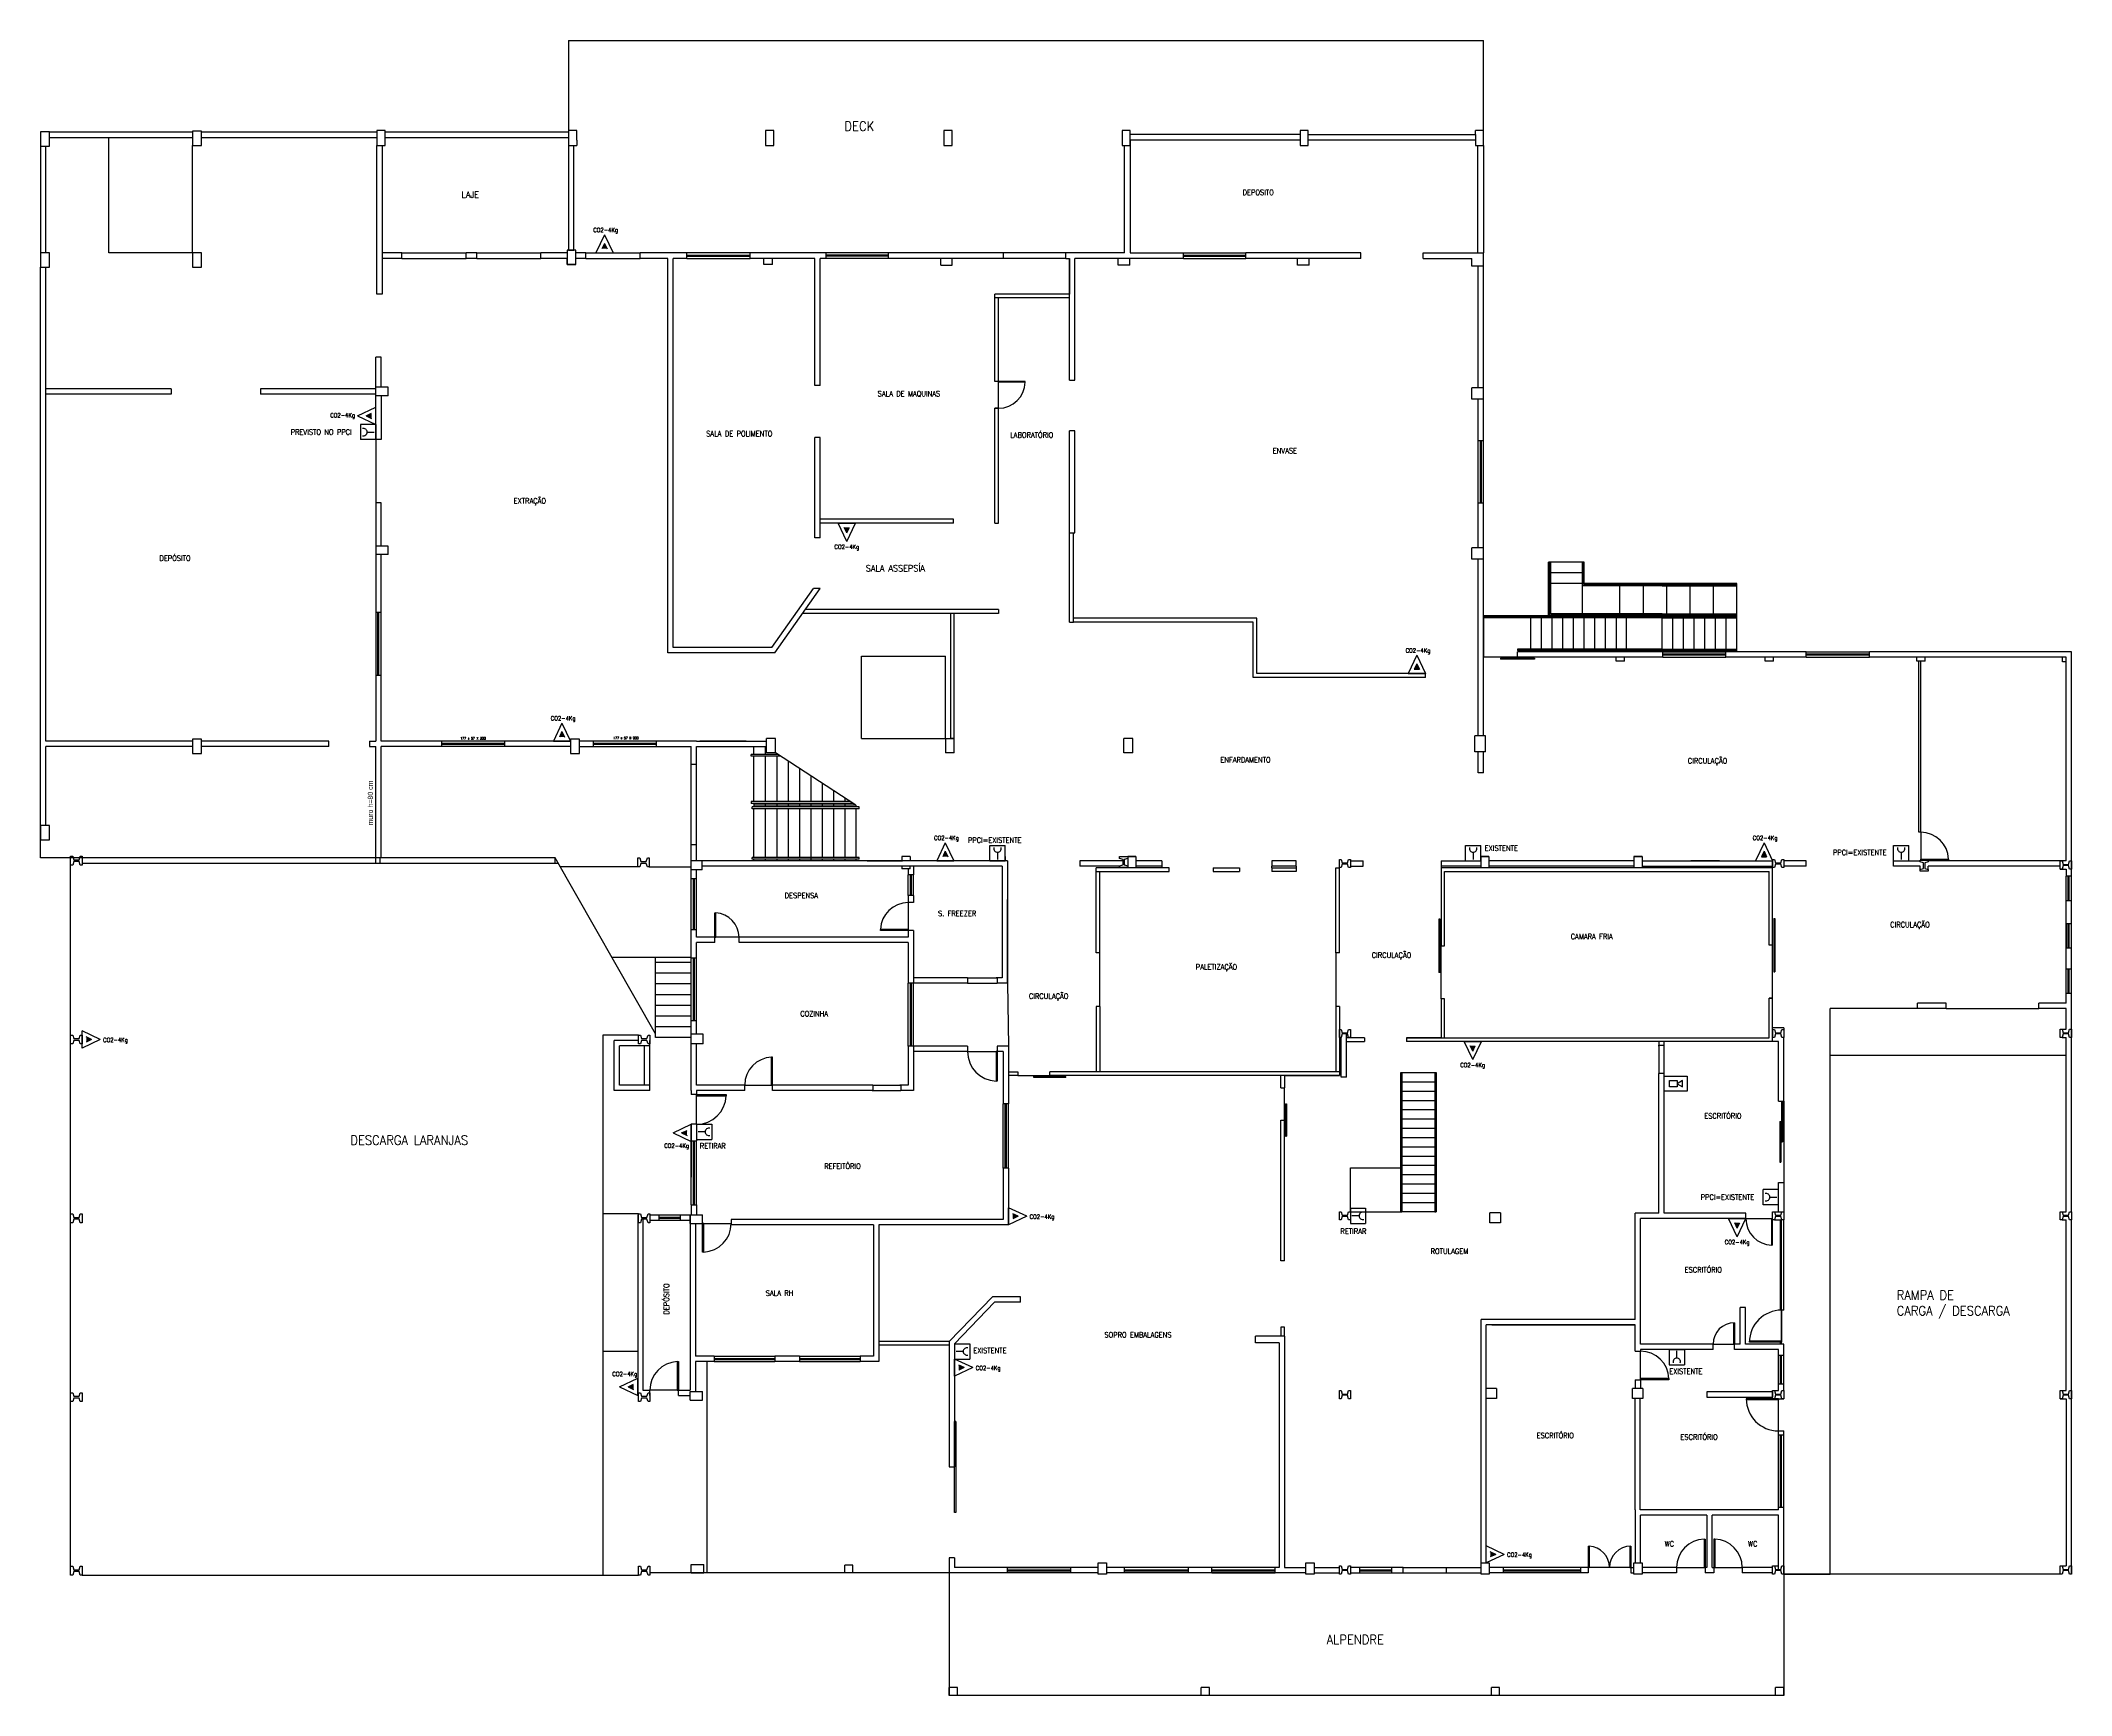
# Model space of a CAD drawing. Header units: metres. Extents: x 2.4 to 59.3, y 2.2 to 48.5.
import ezdxf

# ---------------------------------------------------------------- set-up
doc = ezdxf.new("R2010")
doc.units = ezdxf.units.M
doc.header["$LTSCALE"] = 5
doc.styles.add('textstyle5', font='')
doc.styles.add('textstyle7', font='Standard')
doc.styles.get('textstyle5').set_extended_font_data('arial')

msp = doc.modelspace()

# ---------------------------------------------------------------- hatches: boundary and pattern name
for points in [[(18.093, 42.701), (18.238, 42.701), (18.165, 42.854)], [(11.64, 37.949), (11.64, 38.094), (11.487, 38.022)], [(24.886, 34.896), (25.031, 34.896), (24.958, 34.744)], [(40.853, 30.921), (40.998, 30.921), (40.925, 31.074)], [(16.903, 29.021), (17.048, 29.021), (16.975, 29.174)], [(27.643, 25.671), (27.788, 25.671), (27.716, 25.824)], [(50.583, 25.671), (50.728, 25.671), (50.655, 25.824)], [(3.644, 20.476), (3.644, 20.621), (3.797, 20.549)], [(42.421, 20.376), (42.566, 20.376), (42.494, 20.224)], [(20.48, 17.859), (20.48, 18.004), (20.327, 17.932)], [(29.604, 15.523), (29.604, 15.668), (29.757, 15.595)], [(49.833, 15.416), (49.978, 15.416), (49.905, 15.264)], [(28.094, 11.283), (28.094, 11.428), (28.247, 11.356)], [(18.98, 10.743), (18.98, 10.888), (18.827, 10.815)], [(42.984, 6.053), (42.984, 6.198), (43.137, 6.125)]]:
    msp.add_hatch(color=1).paths.add_polyline_path(points, flags=0)

# ---------------------------------------------------------------- linework, layer by layer
for p, q in [((17.157, 48.534), (17.157, 46.014)), ((17.157, 48.534), (20.087, 48.534)), ((20.087, 48.534), (32.667, 48.534)), ((32.667, 48.534), (42.797, 48.534)), ((42.797, 46.014), (42.797, 48.534)), ((2.617, 45.974), (2.367, 45.974)), ((2.367, 45.974), (2.367, 45.574)), ((2.367, 45.574), (2.367, 42.584)), ((2.367, 45.574), (2.617, 45.574)), ((2.517, 42.584), (2.517, 45.574)), ((2.617, 45.574), (2.617, 45.974)), ((2.617, 45.974), (6.627, 45.974)), ((2.617, 45.824), (6.627, 45.824)), ((4.277, 42.584), (4.277, 45.824)), ((6.877, 45.994), (6.627, 45.994)), ((6.627, 45.994), (6.627, 45.594)), ((6.627, 45.594), (6.877, 45.594)), ((6.627, 42.584), (6.627, 45.594)), ((6.877, 45.594), (6.877, 45.994)), ((6.877, 45.974), (11.787, 45.974)), ((6.877, 45.824), (11.787, 45.824)), ((12.017, 46.014), (11.787, 46.014)), ((11.787, 46.014), (11.787, 45.594)), ((11.787, 45.594), (12.017, 45.594)), ((11.787, 41.434), (11.787, 45.594)), ((11.937, 45.594), (11.937, 41.434)), ((12.017, 45.594), (12.017, 46.014)), ((12.017, 45.974), (17.157, 45.974)), ((12.017, 45.824), (17.157, 45.824)), ((17.157, 46.014), (17.157, 45.594)), ((17.387, 46.014), (17.157, 46.014)), ((17.157, 45.594), (17.387, 45.594)), ((17.157, 45.594), (17.157, 42.664)), ((17.307, 42.664), (17.307, 45.594)), ((17.387, 45.744), (17.387, 46.014)), ((17.387, 45.744), (17.387, 45.594)), ((22.907, 46.014), (22.677, 46.014)), ((22.677, 46.014), (22.677, 45.594)), ((22.907, 46.014), (22.677, 46.014)), ((22.677, 46.014), (22.677, 45.594)), ((22.677, 45.594), (22.907, 45.594)), ((22.677, 45.594), (22.907, 45.594)), ((22.677, 45.594), (22.907, 45.594)), ((22.907, 45.594), (22.907, 46.014)), ((22.907, 45.594), (22.907, 46.014)), ((27.907, 46.014), (27.677, 46.014)), ((27.677, 46.014), (27.677, 45.594)), ((27.907, 46.014), (27.677, 46.014)), ((27.677, 46.014), (27.677, 45.594)), ((27.677, 45.594), (27.907, 45.594)), ((27.677, 45.594), (27.907, 45.594)), ((27.907, 45.594), (27.907, 46.014)), ((27.907, 45.594), (27.907, 46.014)), ((32.897, 46.014), (32.667, 46.014)), ((32.667, 46.014), (32.667, 45.594)), ((32.667, 45.594), (32.732, 45.594)), ((32.732, 45.594), (32.897, 45.594)), ((32.732, 42.584), (32.732, 45.594)), ((32.897, 45.904), (32.897, 46.014)), ((37.657, 45.904), (32.897, 45.904)), ((32.897, 45.594), (32.897, 45.904)), ((32.897, 45.754), (37.657, 45.754)), ((32.897, 45.754), (32.897, 44.954)), ((32.897, 45.594), (32.897, 42.584)), ((37.887, 46.014), (37.657, 46.014)), ((37.657, 46.014), (37.657, 45.904)), ((37.657, 45.904), (37.657, 45.594)), ((37.657, 45.594), (37.887, 45.594)), ((37.887, 45.904), (37.887, 46.014)), ((37.887, 45.594), (37.887, 45.904)), ((37.887, 45.904), (42.567, 45.904)), ((37.887, 45.754), (42.567, 45.754)), ((42.567, 45.904), (42.567, 46.014)), ((42.797, 46.014), (42.567, 46.014)), ((42.567, 45.904), (42.567, 45.594)), ((42.567, 45.904), (42.567, 45.904)), ((42.567, 45.594), (42.797, 45.594)), ((42.632, 42.584), (42.632, 45.594)), ((42.797, 45.594), (42.797, 46.014)), ((42.797, 45.594), (42.797, 42.584)), ((2.617, 42.584), (2.367, 42.584)), ((2.367, 42.584), (2.367, 42.184)), ((2.367, 25.634), (2.367, 42.184)), ((2.367, 42.184), (2.617, 42.184)), ((2.517, 28.904), (2.517, 42.184)), ((2.617, 42.184), (2.617, 42.584)), ((6.627, 42.584), (4.277, 42.584)), ((6.627, 42.584), (4.277, 42.584)), ((6.877, 42.584), (6.627, 42.584)), ((6.627, 42.584), (6.627, 42.184)), ((6.627, 42.184), (6.877, 42.184)), ((6.877, 42.184), (6.877, 42.584)), ((12.487, 42.584), (11.937, 42.584)), ((12.487, 42.434), (11.937, 42.434)), ((12.487, 42.434), (12.487, 42.584)), ((12.487, 42.584), (14.287, 42.584)), ((12.487, 42.434), (14.287, 42.434)), ((14.587, 42.584), (14.287, 42.584)), ((14.287, 42.434), (14.287, 42.584)), ((14.587, 42.434), (14.287, 42.434)), ((14.587, 42.434), (14.587, 42.584)), ((14.587, 42.584), (16.387, 42.584)), ((14.587, 42.434), (16.387, 42.434)), ((17.117, 42.584), (16.387, 42.584)), ((16.387, 42.434), (16.387, 42.584)), ((17.117, 42.434), (16.387, 42.434)), ((17.367, 42.664), (17.117, 42.664)), ((17.117, 42.664), (17.117, 42.264)), ((17.117, 42.264), (17.117, 42.434)), ((17.367, 42.264), (17.117, 42.264)), ((17.117, 42.264), (17.367, 42.264)), ((17.157, 42.664), (17.307, 42.664)), ((17.367, 42.264), (17.367, 42.664)), ((17.647, 42.584), (17.367, 42.584)), ((17.367, 42.264), (17.367, 42.434)), ((17.647, 42.434), (17.367, 42.434)), ((17.647, 42.434), (17.647, 42.584)), ((17.647, 42.584), (19.167, 42.584)), ((17.647, 42.434), (19.167, 42.434)), ((19.167, 42.434), (19.167, 42.584)), ((32.732, 42.584), (19.167, 42.584)), ((19.937, 42.434), (19.167, 42.434)), ((19.937, 31.384), (19.937, 42.434)), ((20.477, 42.434), (20.087, 42.434)), ((20.087, 31.534), (20.087, 42.434)), ((20.477, 42.434), (20.477, 42.584)), ((20.477, 42.524), (22.247, 42.524)), ((20.477, 42.494), (22.247, 42.494)), ((20.477, 42.434), (22.247, 42.434)), ((22.247, 42.434), (22.247, 42.584)), ((24.057, 42.434), (22.247, 42.434)), ((22.627, 42.264), (22.627, 42.434)), ((22.877, 42.264), (22.627, 42.264)), ((22.877, 42.264), (22.877, 42.434)), ((24.057, 38.874), (24.057, 42.434)), ((24.207, 38.874), (24.207, 42.434)), ((31.097, 42.434), (24.207, 42.434)), ((24.377, 42.434), (24.377, 42.584)), ((26.127, 42.524), (24.377, 42.524)), ((26.127, 42.494), (24.377, 42.494)), ((26.127, 42.434), (26.127, 42.584)), ((27.587, 42.244), (27.587, 42.434)), ((27.587, 42.244), (27.907, 42.244)), ((27.907, 42.244), (27.907, 42.434)), ((29.347, 42.434), (29.347, 42.584)), ((29.347, 42.434), (29.347, 42.584)), ((31.097, 42.434), (31.097, 42.584)), ((31.097, 42.434), (31.097, 42.584)), ((31.097, 42.434), (31.197, 42.434)), ((31.197, 39.024), (31.197, 42.434)), ((31.197, 42.434), (31.197, 41.434)), ((31.347, 39.024), (31.347, 42.434)), ((34.387, 42.434), (31.347, 42.434)), ((32.557, 42.244), (32.557, 42.434)), ((32.887, 42.244), (32.557, 42.244)), ((32.882, 42.244), (32.562, 42.244)), ((32.887, 42.244), (32.887, 42.434)), ((32.897, 42.584), (34.387, 42.584)), ((32.897, 42.584), (33.697, 42.584)), ((34.387, 42.434), (34.387, 42.584)), ((34.387, 42.584), (36.137, 42.584)), ((34.387, 42.524), (36.137, 42.524)), ((34.387, 42.494), (36.137, 42.494)), ((34.387, 42.434), (36.137, 42.434)), ((36.137, 42.434), (36.137, 42.584)), ((39.357, 42.584), (36.137, 42.584)), ((39.357, 42.434), (36.137, 42.434)), ((37.587, 42.244), (37.587, 42.434)), ((37.907, 42.244), (37.587, 42.244)), ((37.907, 42.244), (37.907, 42.434)), ((39.357, 42.434), (39.357, 42.584)), ((41.107, 42.434), (41.107, 42.584)), ((41.107, 42.584), (42.797, 42.584)), ((41.107, 42.434), (42.467, 42.434)), ((42.467, 42.214), (42.467, 42.434)), ((42.797, 42.214), (42.467, 42.214)), ((42.647, 38.804), (42.647, 42.214)), ((42.797, 37.324), (42.797, 42.584)), ((11.937, 41.434), (11.787, 41.434)), ((31.197, 41.434), (29.107, 41.434)), ((29.107, 38.984), (29.107, 41.434)), ((31.197, 41.324), (29.107, 41.324)), ((29.207, 38.234), (29.207, 41.324)), ((11.907, 39.664), (11.757, 39.664)), ((11.757, 37.354), (11.757, 39.664)), ((11.907, 38.824), (11.907, 39.664)), ((6.025, 38.78), (2.517, 38.78)), ((11.757, 38.78), (8.525, 38.78)), ((12.107, 38.824), (11.757, 38.824)), ((12.107, 38.584), (12.107, 38.824)), ((24.207, 38.874), (24.057, 38.874)), ((29.207, 38.984), (29.107, 38.984)), ((29.957, 38.984), (29.207, 38.984)), ((29.957, 38.964), (29.207, 38.964)), ((29.957, 38.964), (29.957, 38.984)), ((31.197, 39.024), (31.347, 39.024)), ((42.797, 38.804), (42.467, 38.804)), ((42.467, 38.484), (42.467, 38.804)), ((6.025, 38.63), (2.517, 38.63)), ((11.757, 38.63), (8.525, 38.63)), ((12.107, 38.584), (11.757, 38.584)), ((11.907, 38.584), (11.907, 37.354)), ((29.107, 38.234), (29.207, 38.234)), ((29.207, 38.234), (29.107, 38.234)), ((29.107, 35.014), (29.107, 38.234)), ((29.207, 35.014), (29.207, 38.234)), ((42.797, 38.484), (42.467, 38.484)), ((42.647, 37.324), (42.647, 38.484)), ((31.197, 34.744), (31.197, 37.604)), ((31.347, 37.604), (31.197, 37.604)), ((31.347, 34.744), (31.347, 37.604)), ((11.907, 37.354), (11.757, 37.354)), ((11.757, 37.354), (11.757, 35.584)), ((24.207, 37.414), (24.057, 37.414)), ((24.057, 34.604), (24.057, 37.414)), ((24.207, 34.604), (24.207, 37.414)), ((42.797, 37.324), (42.647, 37.324)), ((42.647, 35.574), (42.647, 37.324)), ((42.707, 35.574), (42.707, 37.324)), ((42.737, 35.574), (42.737, 37.324)), ((42.797, 35.574), (42.797, 37.324)), ((11.907, 35.584), (11.757, 35.584)), ((11.757, 35.584), (11.757, 28.904)), ((11.907, 34.374), (11.907, 35.584)), ((42.797, 35.574), (42.647, 35.574)), ((42.647, 34.324), (42.647, 35.574)), ((42.797, 29.054), (42.797, 35.574)), ((27.947, 35.124), (24.207, 35.124)), ((27.947, 35.014), (24.207, 35.014)), ((27.947, 35.014), (27.947, 35.124)), ((29.107, 35.014), (29.207, 35.014)), ((31.197, 32.244), (31.197, 34.744)), ((31.197, 34.744), (31.347, 34.744)), ((31.297, 34.744), (31.297, 32.244)), ((12.107, 34.374), (11.757, 34.374)), ((12.107, 34.134), (12.107, 34.374)), ((24.207, 34.604), (24.057, 34.604)), ((42.797, 34.324), (42.467, 34.324)), ((42.467, 34.004), (42.467, 34.324)), ((12.107, 34.134), (11.757, 34.134)), ((11.907, 28.904), (11.907, 34.134)), ((42.797, 34.004), (42.467, 34.004)), ((42.647, 29.054), (42.647, 34.004)), ((45.618, 33.924), (44.617, 33.924)), ((44.617, 33.324), (44.617, 33.924)), ((44.642, 33.624), (44.617, 33.624)), ((44.642, 33.324), (44.642, 33.924)), ((44.679, 33.324), (44.679, 33.924)), ((45.571, 33.624), (44.679, 33.624)), ((45.571, 33.262), (45.571, 33.924)), ((45.608, 33.295), (45.608, 33.924)), ((45.618, 33.624), (45.608, 33.624)), ((45.618, 33.324), (45.618, 33.924)), ((22.859, 31.534), (24.024, 33.184)), ((22.937, 31.384), (24.207, 33.184)), ((24.207, 33.184), (24.024, 33.184)), ((44.617, 32.414), (44.617, 33.324)), ((44.642, 33.324), (44.617, 33.324)), ((44.642, 32.439), (44.642, 33.324)), ((44.679, 32.473), (44.679, 33.324)), ((45.571, 33.324), (44.679, 33.324)), ((45.571, 32.473), (45.571, 33.324)), ((47.798, 33.262), (45.571, 33.262)), ((49.898, 33.324), (45.608, 33.324)), ((47.798, 33.295), (45.608, 33.295)), ((46.618, 33.295), (46.618, 33.324)), ((46.618, 32.473), (46.618, 33.262)), ((47.274, 33.295), (47.274, 33.324)), ((47.274, 32.473), (47.274, 33.262)), ((47.798, 33.295), (49.898, 33.295)), ((47.798, 33.262), (49.898, 33.262)), ((47.93, 33.295), (47.93, 33.324)), ((47.93, 32.473), (47.93, 33.262)), ((48.586, 33.295), (48.586, 33.324)), ((48.586, 32.473), (48.586, 33.262)), ((49.242, 33.295), (49.242, 33.324)), ((49.242, 32.473), (49.242, 33.262)), ((49.898, 32.414), (49.898, 33.324)), ((11.907, 32.514), (11.757, 32.514)), ((11.907, 32.514), (11.757, 32.514)), ((11.817, 30.744), (11.817, 32.514)), ((11.847, 30.744), (11.847, 32.514)), ((29.207, 32.484), (23.713, 32.484)), ((29.207, 32.594), (23.791, 32.594)), ((27.867, 28.984), (27.867, 32.484)), ((27.967, 28.984), (27.967, 32.484)), ((29.207, 32.594), (29.207, 32.484)), ((47.798, 32.439), (44.642, 32.439)), ((47.798, 32.473), (44.679, 32.473)), ((45.571, 32.414), (45.571, 32.439)), ((46.618, 32.414), (46.618, 32.439)), ((47.274, 32.414), (47.274, 32.439)), ((47.798, 32.473), (49.898, 32.473)), ((47.798, 32.439), (49.898, 32.439)), ((47.93, 32.414), (47.93, 32.439)), ((48.586, 32.414), (48.586, 32.439)), ((49.242, 32.414), (49.242, 32.439)), ((31.197, 32.244), (31.307, 32.244)), ((36.447, 32.354), (31.297, 32.354)), ((36.337, 32.244), (31.307, 32.244)), ((36.337, 30.694), (36.337, 32.244)), ((36.447, 30.804), (36.447, 32.354)), ((47.798, 32.414), (42.797, 32.414)), ((42.797, 32.414), (42.797, 31.264)), ((47.798, 32.396), (42.797, 32.396)), ((47.798, 32.362), (42.797, 32.362)), ((44.117, 32.396), (44.117, 32.414)), ((44.117, 31.484), (44.117, 32.362)), ((44.417, 32.396), (44.417, 32.414)), ((44.417, 31.484), (44.417, 32.362)), ((44.717, 32.396), (44.717, 32.414)), ((44.717, 31.484), (44.717, 32.362)), ((45.017, 32.396), (45.017, 32.414)), ((45.017, 31.484), (45.017, 32.362)), ((45.318, 32.396), (45.318, 32.414)), ((45.318, 31.484), (45.318, 32.362)), ((45.618, 32.396), (45.618, 32.414)), ((45.618, 31.484), (45.618, 32.362)), ((45.918, 32.396), (45.918, 32.414)), ((45.918, 31.484), (45.918, 32.362)), ((46.218, 32.396), (46.218, 32.414)), ((46.218, 31.484), (46.218, 32.362)), ((46.518, 32.396), (46.518, 32.414)), ((46.518, 31.484), (46.518, 32.362)), ((46.798, 32.396), (46.798, 32.414)), ((46.798, 31.484), (46.798, 32.362)), ((47.798, 32.396), (47.798, 32.414)), ((48.098, 32.414), (47.798, 32.414)), ((47.798, 32.396), (49.898, 32.396)), ((47.798, 32.362), (49.898, 32.362)), ((47.798, 31.484), (47.798, 32.362)), ((48.098, 32.414), (49.898, 32.414)), ((48.098, 32.396), (48.098, 32.414)), ((48.098, 31.484), (48.098, 32.362)), ((48.398, 32.396), (48.398, 32.414)), ((48.398, 31.484), (48.398, 32.362)), ((48.698, 32.396), (48.698, 32.414)), ((48.698, 31.484), (48.698, 32.362)), ((48.998, 32.396), (48.998, 32.414)), ((48.998, 31.484), (48.998, 32.362)), ((49.298, 32.396), (49.298, 32.414)), ((49.298, 31.484), (49.298, 32.362)), ((49.598, 31.484), (49.598, 32.414)), ((49.898, 31.414), (49.898, 32.414)), ((22.937, 31.384), (19.937, 31.384)), ((22.859, 31.534), (20.087, 31.534)), ((47.798, 31.484), (43.747, 31.484)), ((43.747, 31.484), (43.747, 31.451)), ((47.798, 31.451), (43.747, 31.451)), ((43.747, 31.264), (43.747, 31.414)), ((47.817, 31.414), (43.747, 31.414)), ((44.117, 31.414), (44.117, 31.451)), ((44.417, 31.414), (44.417, 31.451)), ((44.717, 31.414), (44.717, 31.451)), ((45.017, 31.414), (45.017, 31.451)), ((45.318, 31.414), (45.318, 31.451)), ((45.618, 31.414), (45.618, 31.451)), ((45.918, 31.414), (45.918, 31.451)), ((46.218, 31.414), (46.218, 31.451)), ((46.518, 31.414), (46.518, 31.451)), ((46.798, 31.414), (46.798, 31.451)), ((47.798, 31.484), (49.898, 31.484)), ((47.798, 31.451), (49.898, 31.451)), ((47.817, 31.264), (47.817, 31.414)), ((47.817, 31.414), (49.587, 31.414)), ((47.817, 31.354), (49.587, 31.354)), ((47.817, 31.324), (49.587, 31.324)), ((48.098, 31.414), (48.098, 31.451)), ((48.398, 31.414), (48.398, 31.451)), ((48.698, 31.414), (48.698, 31.451)), ((48.998, 31.414), (48.998, 31.451)), ((49.298, 31.414), (49.298, 31.451)), ((51.837, 31.414), (49.587, 31.414)), ((49.587, 31.264), (49.587, 31.414)), ((49.598, 31.414), (49.598, 31.451)), ((51.837, 31.264), (51.837, 31.414)), ((51.837, 31.414), (53.607, 31.414)), ((51.837, 31.354), (53.607, 31.354)), ((51.837, 31.324), (53.607, 31.324)), ((53.607, 31.264), (53.607, 31.414)), ((59.267, 31.414), (53.607, 31.414)), ((59.267, 25.124), (59.267, 31.414)), ((11.907, 30.744), (11.757, 30.744)), ((11.907, 30.744), (11.757, 30.744)), ((25.363, 31.284), (27.717, 31.284)), ((27.717, 28.984), (27.717, 31.284)), ((41.167, 30.804), (36.447, 30.804)), ((41.167, 30.694), (41.167, 30.804)), ((43.747, 31.264), (42.797, 31.264)), ((43.272, 31.234), (43.272, 31.204)), ((44.222, 31.234), (43.272, 31.234)), ((44.222, 31.204), (43.272, 31.204)), ((47.817, 31.264), (43.747, 31.264)), ((44.222, 31.234), (44.222, 31.204)), ((46.517, 31.144), (46.517, 31.264)), ((46.747, 31.144), (46.517, 31.144)), ((46.747, 31.144), (46.747, 31.264)), ((47.817, 31.264), (49.587, 31.264)), ((51.837, 31.264), (49.587, 31.264)), ((50.687, 31.144), (50.687, 31.264)), ((50.917, 31.144), (50.687, 31.144)), ((50.917, 31.144), (50.917, 31.264)), ((51.837, 31.264), (53.607, 31.264)), ((59.117, 31.264), (53.607, 31.264)), ((54.937, 31.144), (54.937, 31.264)), ((55.167, 31.144), (54.937, 31.144)), ((54.997, 26.354), (54.997, 31.144)), ((55.047, 26.354), (55.047, 31.144)), ((55.167, 31.144), (55.167, 31.264)), ((59.017, 31.134), (59.017, 31.264)), ((59.117, 31.134), (59.017, 31.134)), ((59.117, 25.554), (59.117, 31.264)), ((41.167, 30.694), (36.337, 30.694)), ((42.847, 29.054), (42.557, 29.054)), ((42.557, 28.604), (42.557, 29.054)), ((42.847, 28.604), (42.847, 29.054)), ((6.627, 28.904), (2.517, 28.904)), ((2.517, 26.547), (2.517, 28.754)), ((6.627, 28.754), (2.517, 28.754)), ((6.877, 28.961), (6.627, 28.961)), ((6.627, 28.961), (6.627, 28.561)), ((6.627, 28.561), (6.877, 28.561)), ((6.877, 28.561), (6.877, 28.961)), ((10.444, 28.904), (6.877, 28.904)), ((10.444, 28.754), (6.877, 28.754)), ((11.583, 28.904), (11.757, 28.904)), ((11.583, 28.754), (11.757, 28.754)), ((11.757, 25.484), (11.757, 28.754)), ((17.217, 28.904), (11.907, 28.904)), ((11.907, 25.634), (11.907, 28.754)), ((17.217, 28.754), (11.907, 28.754)), ((13.607, 28.754), (13.607, 28.904)), ((15.377, 28.844), (13.607, 28.844)), ((15.377, 28.814), (13.607, 28.814)), ((15.377, 28.754), (15.377, 28.904)), ((17.467, 28.961), (17.217, 28.961)), ((17.217, 28.961), (17.217, 28.561)), ((17.217, 28.561), (17.467, 28.561)), ((17.467, 28.561), (17.467, 28.961)), ((20.747, 28.904), (17.467, 28.904)), ((17.467, 28.754), (20.597, 28.754)), ((17.857, 28.754), (17.857, 28.904)), ((19.627, 28.844), (17.857, 28.844)), ((19.627, 28.814), (17.857, 28.814)), ((19.627, 28.754), (19.627, 28.904)), ((20.597, 28.254), (20.597, 28.754)), ((20.747, 28.904), (22.707, 28.904)), ((20.747, 28.754), (22.707, 28.754)), ((20.747, 26.004), (20.747, 28.754)), ((22.139, 28.904), (20.838, 28.904)), ((22.279, 28.484), (22.279, 28.534)), ((23.033, 28.534), (22.279, 28.534)), ((23.11, 28.484), (22.279, 28.484)), ((22.355, 28.534), (22.355, 28.754)), ((22.355, 27.214), (22.355, 28.484)), ((22.673, 28.754), (22.673, 28.534)), ((22.673, 28.484), (22.673, 27.214)), ((22.957, 28.984), (22.707, 28.984)), ((22.707, 28.584), (22.707, 28.984)), ((22.957, 28.584), (22.707, 28.584)), ((22.957, 28.584), (22.957, 28.984)), ((22.957, 28.584), (22.957, 28.984)), ((25.209, 27.114), (22.957, 28.584)), ((22.991, 28.562), (22.991, 28.534)), ((22.991, 28.484), (22.991, 27.214)), ((25.363, 28.984), (27.717, 28.984)), ((27.717, 28.984), (27.717, 28.584)), ((27.717, 28.984), (27.967, 28.984)), ((27.967, 28.584), (27.717, 28.584)), ((27.967, 28.984), (27.867, 28.984)), ((27.967, 28.584), (27.967, 28.984)), ((32.717, 28.584), (32.717, 28.984)), ((32.967, 28.984), (32.717, 28.984)), ((32.967, 28.584), (32.717, 28.584)), ((32.967, 28.584), (32.967, 28.984)), ((42.847, 28.604), (42.557, 28.604)), ((42.647, 28.024), (42.647, 28.604)), ((42.797, 28.024), (42.797, 28.604)), ((20.747, 28.254), (20.597, 28.254)), ((20.597, 26.004), (20.597, 28.254)), ((23.309, 28.354), (23.309, 27.214)), ((23.627, 28.147), (23.627, 27.214)), ((23.945, 27.939), (23.945, 27.214)), ((42.797, 28.024), (42.647, 28.024)), ((24.262, 27.732), (24.262, 27.214)), ((24.58, 27.524), (24.58, 27.214)), ((24.898, 27.317), (24.898, 27.214)), ((22.279, 27.214), (22.279, 27.164)), ((25.056, 27.214), (22.279, 27.214)), ((25.132, 27.164), (22.279, 27.164)), ((22.305, 27.014), (22.305, 27.064)), ((25.3, 27.064), (22.305, 27.064)), ((25.3, 27.014), (22.305, 27.014)), ((22.355, 27.164), (22.355, 27.064)), ((25.209, 27.114), (22.355, 27.114)), ((22.355, 25.651), (22.355, 27.017)), ((22.673, 27.164), (22.673, 27.114)), ((22.673, 27.114), (22.673, 27.064)), ((22.673, 27.014), (22.673, 25.651)), ((22.991, 27.164), (22.991, 27.114)), ((22.991, 27.114), (22.991, 27.064)), ((22.991, 27.014), (22.991, 25.651)), ((23.309, 27.164), (23.309, 27.114)), ((23.309, 27.114), (23.309, 27.064)), ((23.309, 27.014), (23.309, 25.651)), ((23.627, 27.164), (23.627, 27.114)), ((23.627, 27.114), (23.627, 27.064)), ((23.627, 27.014), (23.627, 25.651)), ((23.945, 27.164), (23.945, 27.114)), ((23.945, 27.114), (23.945, 27.064)), ((23.945, 27.014), (23.945, 25.554)), ((24.262, 27.164), (24.262, 27.114)), ((24.262, 27.114), (24.262, 27.064)), ((24.262, 27.014), (24.262, 25.651)), ((24.58, 27.164), (24.58, 27.114)), ((24.58, 27.114), (24.58, 27.064)), ((24.58, 27.014), (24.58, 25.651)), ((24.898, 27.164), (24.898, 27.114)), ((24.898, 27.114), (24.898, 27.064)), ((24.898, 27.014), (24.898, 25.651)), ((25.209, 27.114), (25.209, 27.064)), ((25.209, 27.014), (25.209, 25.651)), ((25.3, 27.014), (25.3, 27.064)), ((2.617, 26.547), (2.367, 26.547)), ((2.367, 26.547), (2.367, 26.147)), ((2.617, 26.147), (2.617, 26.547)), ((55.047, 26.354), (54.997, 26.354)), ((55.047, 26.354), (55.047, 25.589)), ((2.367, 26.147), (2.617, 26.147)), ((11.877, 25.634), (2.367, 25.634)), ((3.207, 25.434), (3.207, 25.684)), ((3.207, 25.684), (3.267, 25.684)), ((3.207, 20.674), (3.207, 25.634)), ((3.267, 25.684), (3.297, 25.584)), ((3.447, 25.584), (3.477, 25.684)), ((3.477, 25.684), (3.527, 25.684)), ((3.527, 25.684), (3.527, 25.434)), ((16.787, 25.634), (3.527, 25.634)), ((11.877, 25.484), (11.877, 25.634)), ((11.877, 25.484), (11.877, 25.634)), ((16.787, 25.484), (16.787, 25.634)), ((19.597, 20.704), (16.787, 25.634)), ((19.097, 25.384), (19.097, 25.634)), ((19.097, 25.634), (19.157, 25.634)), ((19.157, 25.634), (19.187, 25.534)), ((19.337, 25.534), (19.367, 25.634)), ((19.367, 25.634), (19.417, 25.634)), ((19.417, 25.634), (19.417, 25.384)), ((20.747, 26.004), (20.597, 26.004)), ((20.597, 25.054), (20.597, 26.004)), ((20.747, 25.557), (20.747, 26.004)), ((20.747, 25.819), (20.747, 25.999)), ((22.305, 25.601), (22.305, 25.651)), ((25.3, 25.651), (22.305, 25.651)), ((25.3, 25.601), (25.3, 25.651)), ((26.497, 25.674), (26.497, 25.554)), ((26.727, 25.674), (26.497, 25.674)), ((26.727, 25.674), (26.727, 25.554)), ((29.392, 25.674), (29.392, 25.554)), ((32.597, 25.624), (32.597, 25.674)), ((32.597, 25.674), (32.827, 25.674)), ((32.697, 25.594), (32.597, 25.624)), ((32.827, 25.624), (32.727, 25.594)), ((33.057, 25.674), (32.827, 25.674)), ((32.827, 25.674), (33.057, 25.674)), ((32.827, 25.674), (32.827, 25.624)), ((32.827, 25.674), (32.827, 25.354)), ((33.057, 25.674), (33.057, 25.354)), ((42.947, 25.674), (42.717, 25.674)), ((42.717, 25.674), (42.947, 25.674)), ((42.717, 25.674), (42.717, 25.354)), ((42.717, 25.674), (42.717, 25.554)), ((42.727, 25.674), (42.947, 25.674)), ((42.947, 25.674), (42.947, 25.554)), ((42.947, 25.674), (42.947, 25.354)), ((47.237, 25.674), (47.007, 25.674)), ((47.007, 25.674), (47.237, 25.674)), ((47.007, 25.674), (47.007, 25.354)), ((47.237, 25.674), (47.237, 25.354)), ((3.267, 25.434), (3.207, 25.434)), ((3.297, 25.534), (3.267, 25.434)), ((3.297, 25.584), (3.447, 25.584)), ((3.447, 25.534), (3.297, 25.534)), ((3.477, 25.434), (3.447, 25.534)), ((3.527, 25.434), (3.477, 25.434)), ((16.873, 25.484), (3.527, 25.484)), ((11.877, 25.484), (11.877, 25.484)), ((19.097, 25.384), (16.93, 25.384)), ((19.157, 25.384), (19.097, 25.384)), ((19.187, 25.484), (19.157, 25.384)), ((19.187, 25.534), (19.337, 25.534)), ((19.337, 25.484), (19.187, 25.484)), ((19.367, 25.384), (19.337, 25.484)), ((19.417, 25.384), (19.367, 25.384)), ((19.417, 25.384), (20.597, 25.384)), ((20.907, 25.557), (20.597, 25.557)), ((20.907, 25.304), (20.597, 25.304)), ((20.747, 25.054), (20.597, 25.054)), ((20.597, 23.624), (20.597, 25.054)), ((20.657, 23.624), (20.657, 25.054)), ((20.687, 23.624), (20.687, 25.054)), ((20.747, 25.054), (20.747, 25.304)), ((20.747, 23.624), (20.747, 25.054)), ((20.907, 25.304), (20.907, 25.557)), ((29.457, 25.554), (20.907, 25.554)), ((29.307, 25.404), (20.907, 25.404)), ((25.3, 25.601), (22.305, 25.601)), ((22.355, 25.554), (22.355, 25.601)), ((22.673, 25.601), (22.673, 25.554)), ((22.991, 25.601), (22.991, 25.554)), ((23.309, 25.601), (23.309, 25.554)), ((23.627, 25.601), (23.627, 25.554)), ((24.262, 25.601), (24.262, 25.554)), ((24.58, 25.601), (24.58, 25.554)), ((24.898, 25.601), (24.898, 25.554)), ((25.209, 25.601), (25.209, 25.554)), ((25.209, 25.574), (25.209, 25.554)), ((25.527, 25.554), (26.52, 25.554)), ((26.497, 25.404), (26.497, 25.334)), ((26.727, 25.334), (26.497, 25.334)), ((26.677, 25.334), (26.677, 25.164)), ((26.827, 25.164), (26.677, 25.164)), ((26.677, 24.584), (26.677, 25.164)), ((26.727, 25.334), (26.727, 25.404)), ((26.737, 24.584), (26.737, 25.164)), ((26.767, 24.584), (26.767, 25.164)), ((26.827, 25.404), (26.827, 25.164)), ((26.827, 24.584), (26.827, 25.164)), ((29.307, 25.404), (29.307, 22.274)), ((29.457, 25.554), (29.457, 25.404)), ((29.457, 25.404), (29.457, 22.124)), ((31.487, 25.554), (31.487, 25.404)), ((32.697, 25.554), (31.487, 25.554)), ((32.597, 25.404), (31.487, 25.404)), ((33.987, 25.354), (31.947, 25.354)), ((31.947, 22.974), (31.947, 25.354)), ((31.947, 25.254), (33.987, 25.254)), ((32.047, 22.974), (32.047, 25.254)), ((32.047, 24.114), (32.047, 25.254)), ((32.597, 25.554), (32.597, 25.554)), ((32.597, 25.414), (32.697, 25.444)), ((32.597, 25.364), (32.597, 25.414)), ((32.827, 25.364), (32.597, 25.364)), ((32.697, 25.444), (32.697, 25.594)), ((32.727, 25.594), (32.727, 25.444)), ((32.727, 25.444), (32.827, 25.414)), ((32.827, 25.414), (32.827, 25.364)), ((33.787, 25.554), (33.057, 25.554)), ((33.787, 25.404), (33.057, 25.404)), ((33.787, 25.554), (33.787, 25.354)), ((33.987, 25.254), (33.987, 25.354)), ((35.217, 25.354), (35.217, 25.254)), ((35.217, 25.354), (35.96, 25.354)), ((35.217, 25.254), (35.96, 25.254)), ((35.96, 25.354), (35.96, 25.254)), ((36.867, 25.554), (36.867, 25.404)), ((37.549, 25.554), (36.867, 25.554)), ((36.867, 25.354), (36.867, 25.404)), ((37.549, 25.404), (36.867, 25.404)), ((36.867, 25.354), (37.549, 25.354)), ((36.867, 25.354), (36.867, 25.254)), ((37.549, 25.254), (36.867, 25.254)), ((37.549, 25.404), (37.549, 25.554)), ((37.549, 25.404), (37.549, 25.254)), ((38.657, 25.254), (38.657, 25.354)), ((38.657, 25.354), (38.757, 25.354)), ((38.657, 22.974), (38.657, 25.254)), ((38.757, 25.364), (38.757, 25.594)), ((38.757, 25.594), (38.807, 25.594)), ((38.807, 25.364), (38.757, 25.364)), ((38.757, 22.974), (38.757, 25.354)), ((38.807, 25.594), (38.837, 25.494)), ((38.837, 25.464), (38.807, 25.364)), ((38.837, 25.494), (38.987, 25.494)), ((38.987, 25.464), (38.837, 25.464)), ((38.987, 25.494), (39.017, 25.594)), ((39.017, 25.364), (38.987, 25.464)), ((39.017, 25.594), (39.067, 25.594)), ((39.067, 25.364), (39.017, 25.364)), ((39.067, 25.594), (39.067, 25.364)), ((39.067, 25.554), (39.427, 25.554)), ((39.067, 25.404), (39.427, 25.404)), ((39.427, 25.404), (39.427, 25.554)), ((41.607, 25.554), (41.607, 23.174)), ((41.607, 25.554), (42.717, 25.554)), ((42.717, 25.404), (41.607, 25.404)), ((50.897, 25.354), (41.607, 25.354)), ((41.707, 25.254), (50.797, 25.254)), ((41.707, 23.174), (41.707, 25.254)), ((42.947, 25.354), (42.717, 25.354)), ((47.007, 25.554), (42.947, 25.554)), ((47.007, 25.404), (42.947, 25.404)), ((47.237, 25.354), (47.007, 25.354)), ((47.237, 25.554), (50.897, 25.554)), ((47.237, 25.404), (50.897, 25.404)), ((50.797, 23.194), (50.797, 25.254)), ((50.897, 25.364), (50.897, 25.594)), ((50.897, 25.594), (50.947, 25.594)), ((50.897, 25.554), (50.897, 25.404)), ((50.947, 25.364), (50.897, 25.364)), ((50.897, 24.224), (50.897, 25.364)), ((50.947, 25.594), (50.977, 25.494)), ((50.977, 25.464), (50.947, 25.364)), ((50.977, 25.494), (51.127, 25.494)), ((51.127, 25.464), (50.977, 25.464)), ((51.127, 25.494), (51.157, 25.594)), ((51.157, 25.364), (51.127, 25.464)), ((51.157, 25.594), (51.207, 25.594)), ((51.207, 25.364), (51.157, 25.364)), ((51.207, 25.594), (51.207, 25.364)), ((51.837, 25.554), (51.207, 25.554)), ((51.837, 25.404), (51.207, 25.404)), ((51.837, 25.404), (51.837, 25.554)), ((54.287, 25.404), (54.287, 25.554)), ((55.027, 25.404), (54.287, 25.404)), ((55.027, 25.524), (55.027, 25.574)), ((55.027, 25.574), (55.257, 25.574)), ((55.127, 25.494), (55.027, 25.524)), ((55.027, 25.264), (55.027, 25.404)), ((55.027, 25.314), (55.127, 25.344)), ((55.027, 25.264), (55.027, 25.314)), ((55.247, 25.264), (55.027, 25.264)), ((55.257, 25.264), (55.027, 25.264)), ((55.047, 25.604), (55.827, 25.604)), ((55.047, 25.574), (55.047, 25.604)), ((55.827, 25.574), (55.047, 25.574)), ((55.127, 25.344), (55.127, 25.494)), ((55.257, 25.524), (55.157, 25.494)), ((55.157, 25.494), (55.157, 25.344)), ((55.157, 25.344), (55.257, 25.314)), ((55.257, 25.574), (55.257, 25.524)), ((59.117, 25.554), (55.257, 25.554)), ((58.957, 25.404), (55.257, 25.404)), ((55.257, 25.314), (55.257, 25.404)), ((55.257, 25.314), (55.257, 25.264)), ((55.827, 25.604), (55.827, 25.574)), ((58.957, 25.324), (58.957, 25.554)), ((58.957, 25.554), (59.007, 25.554)), ((59.007, 25.324), (58.957, 25.324)), ((59.007, 25.554), (59.037, 25.454)), ((59.037, 25.424), (59.007, 25.324)), ((59.037, 25.454), (59.187, 25.454)), ((59.187, 25.424), (59.037, 25.424)), ((59.117, 23.794), (59.117, 25.124)), ((59.267, 25.124), (59.117, 25.124)), ((59.177, 24.434), (59.177, 25.124)), ((59.187, 25.454), (59.217, 25.554)), ((59.217, 25.324), (59.187, 25.424)), ((59.207, 24.434), (59.207, 25.124)), ((59.217, 25.554), (59.267, 25.554)), ((59.267, 25.324), (59.217, 25.324)), ((59.267, 25.554), (59.267, 25.324)), ((59.267, 23.794), (59.267, 25.124)), ((26.827, 24.584), (26.677, 24.584)), ((26.677, 24.584), (26.677, 24.384)), ((26.827, 24.584), (26.827, 24.384)), ((29.457, 22.124), (29.457, 24.474)), ((21.257, 23.414), (21.257, 24.093)), ((21.257, 24.093), (21.287, 24.093)), ((21.287, 23.414), (21.287, 24.093)), ((26.827, 24.384), (26.677, 24.384)), ((26.677, 24.384), (26.677, 23.634)), ((41.547, 23.919), (41.547, 22.429)), ((41.577, 23.919), (41.547, 23.919)), ((41.577, 23.919), (41.577, 22.429)), ((50.897, 22.734), (50.897, 24.224)), ((50.927, 23.939), (50.927, 22.449)), ((50.927, 23.939), (50.957, 23.939)), ((50.957, 23.939), (50.957, 22.449)), ((59.267, 24.434), (59.117, 24.434)), ((20.747, 23.624), (20.597, 23.624)), ((20.597, 22.824), (20.597, 23.624)), ((20.747, 23.414), (20.747, 23.624)), ((21.257, 23.414), (20.747, 23.414)), ((21.257, 23.264), (21.257, 23.414)), ((21.257, 23.414), (21.287, 23.414)), ((21.937, 23.414), (21.287, 23.414)), ((26.677, 23.414), (21.937, 23.414)), ((21.937, 23.264), (21.937, 23.414)), ((26.677, 23.634), (25.897, 23.634)), ((25.897, 23.604), (25.897, 23.634)), ((26.677, 23.604), (25.897, 23.604)), ((26.677, 23.604), (26.677, 23.634)), ((26.827, 23.604), (26.677, 23.604)), ((26.677, 23.604), (26.677, 23.414)), ((26.827, 23.604), (26.827, 22.124)), ((59.117, 22.524), (59.117, 23.794)), ((59.267, 23.794), (59.117, 23.794)), ((59.117, 23.794), (59.117, 23.104)), ((59.177, 23.104), (59.177, 23.794)), ((59.207, 23.104), (59.207, 23.794)), ((59.267, 22.524), (59.267, 23.794)), ((18.372, 22.854), (20.597, 22.854)), ((19.597, 20.604), (19.597, 22.854)), ((20.747, 22.824), (20.597, 22.824)), ((20.597, 21.074), (20.597, 22.824)), ((20.657, 21.074), (20.657, 22.824)), ((20.687, 21.074), (20.687, 22.824)), ((21.257, 23.264), (20.747, 23.264)), ((20.747, 22.824), (20.747, 23.264)), ((20.747, 21.074), (20.747, 22.824)), ((26.677, 23.264), (21.937, 23.264)), ((26.677, 23.264), (26.677, 22.124)), ((32.047, 22.974), (31.947, 22.974)), ((32.047, 21.474), (32.047, 22.974)), ((38.657, 22.974), (38.657, 21.474)), ((38.757, 22.974), (38.657, 22.974)), ((41.607, 23.174), (41.707, 23.174)), ((41.607, 21.684), (41.607, 23.174)), ((50.897, 23.194), (50.797, 23.194)), ((59.267, 23.104), (59.117, 23.104)), ((20.597, 22.704), (19.597, 22.704)), ((20.597, 22.404), (19.597, 22.404)), ((28.337, 22.274), (26.827, 22.274)), ((28.337, 22.274), (28.337, 22.124)), ((28.337, 22.274), (29.167, 22.274)), ((29.167, 22.274), (29.137, 22.274)), ((29.307, 22.274), (29.167, 22.274)), ((29.167, 22.274), (29.167, 22.124)), ((41.577, 22.429), (41.547, 22.429)), ((50.897, 20.494), (50.897, 22.734)), ((50.927, 22.449), (50.957, 22.449)), ((59.117, 21.564), (59.117, 22.524)), ((59.267, 22.524), (59.117, 22.524)), ((59.177, 21.834), (59.177, 22.524)), ((59.207, 21.834), (59.207, 22.524)), ((59.267, 15.724), (59.267, 22.524)), ((20.597, 22.104), (19.597, 22.104)), ((20.597, 21.804), (19.597, 21.804)), ((26.827, 22.124), (26.677, 22.124)), ((26.677, 20.364), (26.677, 22.124)), ((26.737, 20.364), (26.737, 22.124)), ((26.767, 20.364), (26.767, 22.124)), ((28.337, 22.124), (26.827, 22.124)), ((26.827, 20.364), (26.827, 22.124)), ((28.337, 22.124), (29.167, 22.124)), ((29.457, 22.124), (29.167, 22.124)), ((29.457, 22.124), (29.487, 20.364)), ((41.607, 21.684), (41.607, 20.594)), ((41.707, 21.684), (41.607, 21.684)), ((41.707, 21.684), (41.607, 21.684)), ((41.707, 20.594), (41.707, 21.684)), ((41.707, 20.594), (41.707, 21.684)), ((50.897, 21.704), (50.797, 21.704)), ((50.797, 20.594), (50.797, 21.704)), ((50.797, 20.594), (50.797, 21.704)), ((50.797, 21.704), (50.897, 21.704)), ((59.267, 21.834), (59.117, 21.834)), ((20.597, 21.504), (19.597, 21.504)), ((20.597, 21.204), (19.597, 21.204)), ((20.747, 21.074), (20.597, 21.074)), ((20.597, 20.424), (20.597, 21.074)), ((20.747, 20.694), (20.747, 21.074)), ((31.947, 21.474), (31.947, 19.642)), ((32.047, 21.474), (31.947, 21.474)), ((32.047, 21.474), (32.047, 19.642)), ((38.657, 21.474), (38.657, 19.642)), ((38.657, 21.474), (38.657, 20.623)), ((38.757, 21.474), (38.657, 21.474)), ((38.757, 21.474), (38.757, 19.542)), ((52.507, 5.574), (52.507, 21.414)), ((54.957, 21.414), (52.507, 21.414)), ((54.957, 21.414), (54.957, 21.564)), ((55.757, 21.564), (54.957, 21.564)), ((55.757, 21.414), (54.957, 21.414)), ((55.757, 21.414), (55.757, 21.564)), ((55.757, 21.414), (55.757, 21.414)), ((55.757, 21.414), (58.357, 21.414)), ((58.357, 21.414), (58.357, 21.564)), ((59.117, 21.564), (58.357, 21.564)), ((59.117, 21.414), (58.357, 21.414)), ((59.117, 20.834), (59.117, 21.414)), ((3.207, 20.424), (3.207, 20.674)), ((3.207, 20.674), (3.267, 20.674)), ((3.267, 20.674), (3.297, 20.574)), ((3.297, 20.524), (3.267, 20.424)), ((3.297, 20.574), (3.447, 20.574)), ((3.447, 20.524), (3.297, 20.524)), ((3.447, 20.574), (3.477, 20.674)), ((3.477, 20.424), (3.447, 20.524)), ((3.477, 20.674), (3.527, 20.674)), ((3.527, 20.674), (3.527, 20.424)), ((19.117, 20.674), (18.117, 20.674)), ((18.117, 20.674), (18.117, 5.544)), ((18.437, 19.124), (18.437, 20.524)), ((19.117, 20.524), (18.437, 20.524)), ((19.117, 20.424), (19.117, 20.674)), ((19.117, 20.674), (19.177, 20.674)), ((19.177, 20.674), (19.207, 20.574)), ((19.207, 20.524), (19.177, 20.424)), ((19.207, 20.574), (19.357, 20.574)), ((19.357, 20.524), (19.207, 20.524)), ((19.357, 20.574), (19.387, 20.674)), ((19.387, 20.424), (19.357, 20.524)), ((19.387, 20.674), (19.437, 20.674)), ((19.437, 20.674), (19.437, 20.424)), ((19.437, 20.374), (19.437, 20.524)), ((20.597, 20.904), (19.597, 20.904)), ((20.597, 20.604), (19.597, 20.604)), ((20.927, 20.694), (20.597, 20.694)), ((20.927, 20.424), (20.927, 20.694)), ((38.757, 20.603), (38.757, 20.833)), ((38.757, 20.833), (38.807, 20.833)), ((38.807, 20.603), (38.757, 20.603)), ((38.807, 20.833), (38.837, 20.733)), ((38.837, 20.703), (38.807, 20.603)), ((38.807, 19.494), (38.807, 20.603)), ((38.837, 20.733), (38.987, 20.733)), ((38.987, 20.703), (38.837, 20.703)), ((38.957, 19.494), (38.957, 20.703)), ((39.457, 20.594), (38.957, 20.594)), ((38.957, 20.494), (39.457, 20.494)), ((38.987, 20.733), (39.017, 20.833)), ((39.017, 20.603), (38.987, 20.703)), ((39.017, 20.833), (39.067, 20.833)), ((39.067, 20.603), (39.017, 20.603)), ((39.067, 20.833), (39.067, 20.603)), ((39.457, 20.594), (39.457, 20.494)), ((41.607, 20.594), (40.637, 20.594)), ((40.637, 20.594), (40.637, 20.494)), ((51.057, 20.494), (40.637, 20.494)), ((47.857, 20.494), (47.707, 20.494)), ((47.707, 20.494), (47.707, 20.394)), ((47.857, 20.394), (47.857, 20.494)), ((51.207, 20.877), (50.897, 20.877)), ((50.897, 20.603), (50.897, 20.833)), ((50.897, 20.833), (50.947, 20.833)), ((50.897, 20.793), (50.897, 20.643)), ((50.947, 20.603), (50.897, 20.603)), ((50.947, 20.833), (50.977, 20.733)), ((50.977, 20.703), (50.947, 20.603)), ((50.977, 20.733), (51.127, 20.733)), ((51.127, 20.703), (50.977, 20.703)), ((51.057, 18.824), (51.057, 20.494)), ((51.127, 20.733), (51.157, 20.833)), ((51.157, 20.603), (51.127, 20.703)), ((51.157, 20.833), (51.207, 20.833)), ((51.207, 20.603), (51.157, 20.603)), ((51.207, 20.877), (51.207, 20.833)), ((51.207, 20.833), (51.207, 20.603)), ((51.207, 18.824), (51.207, 20.603)), ((58.957, 20.604), (58.957, 20.834)), ((58.957, 20.834), (59.007, 20.834)), ((59.007, 20.604), (58.957, 20.604)), ((59.007, 20.834), (59.117, 20.834)), ((59.007, 20.834), (59.037, 20.734)), ((59.037, 20.704), (59.007, 20.604)), ((59.007, 20.604), (59.117, 20.604)), ((59.037, 20.734), (59.187, 20.734)), ((59.187, 20.704), (59.037, 20.704)), ((59.117, 15.724), (59.117, 20.604)), ((59.187, 20.734), (59.217, 20.834)), ((59.217, 20.604), (59.187, 20.704)), ((59.217, 20.834), (59.267, 20.834)), ((59.267, 20.604), (59.217, 20.604)), ((59.267, 20.834), (59.267, 20.604)), ((3.207, 15.664), (3.207, 20.424)), ((3.267, 20.424), (3.207, 20.424)), ((3.527, 20.424), (3.477, 20.424)), ((18.587, 19.274), (18.587, 20.374)), ((19.437, 20.374), (18.587, 20.374)), ((19.177, 20.424), (19.117, 20.424)), ((19.287, 19.274), (19.287, 20.374)), ((19.437, 20.424), (19.387, 20.424)), ((19.437, 19.274), (19.437, 20.374)), ((20.927, 20.424), (20.597, 20.424)), ((20.597, 19.124), (20.597, 20.424)), ((20.747, 19.274), (20.747, 20.424)), ((22.847, 19.274), (22.847, 20.054)), ((22.877, 20.054), (22.847, 20.054)), ((22.877, 19.274), (22.877, 20.054)), ((26.827, 20.364), (26.677, 20.364)), ((26.677, 20.364), (26.677, 19.274)), ((28.337, 20.364), (26.827, 20.364)), ((26.827, 20.364), (26.827, 19.124)), ((28.337, 20.214), (26.827, 20.214)), ((28.337, 20.364), (28.337, 20.214)), ((28.337, 20.214), (29.167, 20.214)), ((29.137, 20.214), (29.137, 19.384)), ((29.167, 20.214), (29.137, 20.214)), ((29.487, 20.364), (29.167, 20.364)), ((29.167, 20.364), (29.167, 20.214)), ((29.337, 20.214), (29.167, 20.214)), ((29.167, 20.214), (29.167, 19.384)), ((29.337, 20.214), (29.337, 18.744)), ((29.487, 20.364), (29.487, 18.744)), ((47.707, 20.394), (47.857, 20.394)), ((47.707, 20.363), (47.707, 20.393)), ((47.707, 20.393), (47.707, 19.593)), ((47.857, 19.593), (47.857, 20.394)), ((52.507, 20.114), (59.117, 20.114)), ((29.167, 19.384), (29.137, 19.384)), ((29.487, 19.642), (29.587, 19.642)), ((29.487, 19.642), (29.747, 19.642)), ((29.747, 19.542), (29.491, 19.542)), ((29.747, 19.642), (29.747, 19.542)), ((29.747, 19.542), (30.647, 19.542)), ((30.197, 19.482), (30.197, 19.512)), ((31.097, 19.512), (30.197, 19.512)), ((31.097, 19.482), (30.197, 19.482)), ((31.947, 19.642), (30.647, 19.642)), ((30.647, 19.542), (30.647, 19.642)), ((31.837, 19.542), (30.647, 19.542)), ((31.097, 19.482), (31.097, 19.512)), ((38.757, 19.542), (31.837, 19.542)), ((38.757, 19.642), (31.947, 19.642)), ((37.118, 19.192), (37.118, 19.542)), ((37.218, 19.542), (37.218, 19.192)), ((37.218, 19.542), (38.757, 19.542)), ((38.957, 19.494), (38.807, 19.494)), ((40.477, 15.724), (40.477, 19.624)), ((40.477, 19.624), (40.511, 19.624)), ((40.477, 19.624), (41.467, 19.624)), ((40.477, 19.364), (41.467, 19.364)), ((40.511, 19.624), (40.511, 15.724)), ((41.433, 19.624), (41.433, 15.724)), ((41.433, 19.624), (41.467, 19.624)), ((41.467, 19.624), (41.467, 15.724)), ((47.707, 15.684), (47.707, 19.593)), ((47.857, 19.593), (47.707, 19.593)), ((47.707, 19.593), (47.707, 19.593)), ((47.857, 19.593), (47.857, 19.593)), ((47.857, 15.684), (47.857, 19.593)), ((19.437, 19.124), (18.437, 19.124)), ((19.437, 19.274), (18.587, 19.274)), ((19.437, 19.124), (19.437, 19.274)), ((20.597, 19.124), (20.597, 19.004)), ((20.747, 19.004), (20.597, 19.004)), ((22.097, 19.274), (20.747, 19.274)), ((20.747, 19.124), (20.747, 19.004)), ((22.097, 19.124), (20.747, 19.124)), ((20.747, 19.004), (21.577, 19.004)), ((20.747, 18.174), (20.747, 19.004)), ((20.747, 18.974), (21.577, 18.974)), ((20.997, 19.004), (21.513, 19.004)), ((21.577, 19.004), (21.577, 18.974)), ((22.097, 19.124), (22.097, 19.274)), ((22.097, 19.274), (22.877, 19.274)), ((22.877, 19.274), (22.847, 19.274)), ((25.687, 19.274), (22.877, 19.274)), ((22.877, 19.124), (22.877, 19.274)), ((25.687, 19.124), (22.877, 19.124)), ((25.687, 19.274), (25.687, 19.124)), ((25.687, 19.274), (26.467, 19.274)), ((25.687, 19.124), (26.467, 19.124)), ((26.467, 19.274), (26.437, 19.274)), ((26.677, 19.274), (26.467, 19.274)), ((26.467, 19.274), (26.467, 19.124)), ((26.827, 19.124), (26.467, 19.124)), ((37.118, 19.192), (37.218, 19.192)), ((37.218, 18.292), (37.218, 19.192)), ((40.477, 19.104), (41.467, 19.104)), ((40.477, 18.844), (41.467, 18.844)), ((51.057, 18.824), (51.207, 18.824)), ((51.147, 18.824), (51.147, 17.684)), ((51.177, 18.824), (51.177, 17.684)), ((51.207, 18.824), (51.207, 16.544)), ((29.487, 18.744), (29.337, 18.744)), ((29.337, 16.944), (29.337, 18.744)), ((29.397, 16.944), (29.397, 18.744)), ((29.427, 16.944), (29.427, 18.744)), ((29.487, 16.944), (29.487, 18.744)), ((37.118, 14.347), (37.118, 18.292)), ((37.118, 18.292), (37.218, 18.292)), ((37.218, 14.347), (37.218, 18.292)), ((37.248, 18.742), (37.278, 18.742)), ((37.248, 18.742), (37.248, 17.842)), ((37.278, 18.742), (37.278, 17.842)), ((40.477, 18.584), (41.467, 18.584)), ((40.477, 18.324), (41.467, 18.324)), ((51.097, 18.254), (51.097, 17.114)), ((51.097, 18.254), (51.127, 18.254)), ((51.127, 18.254), (51.127, 17.114)), ((20.597, 18.174), (20.597, 17.714)), ((20.747, 18.174), (20.597, 18.174)), ((20.597, 17.997), (20.597, 16.696)), ((20.597, 17.714), (20.747, 17.714)), ((20.597, 15.914), (20.597, 17.714)), ((20.657, 15.914), (20.657, 17.714)), ((20.687, 15.914), (20.687, 17.714)), ((20.747, 18.174), (20.747, 17.714)), ((20.747, 15.914), (20.747, 17.714)), ((37.248, 17.842), (37.278, 17.842)), ((40.477, 18.064), (41.467, 18.064)), ((40.477, 17.804), (41.467, 17.804)), ((51.147, 17.684), (51.177, 17.684)), ((40.477, 17.544), (41.467, 17.544)), ((40.477, 17.284), (41.467, 17.284)), ((51.097, 17.114), (51.127, 17.114)), ((29.487, 16.944), (29.337, 16.944)), ((29.337, 16.944), (29.337, 15.504)), ((29.487, 16.944), (29.487, 15.354)), ((39.067, 15.724), (39.067, 16.954)), ((39.067, 16.954), (40.477, 16.954)), ((40.477, 17.024), (41.467, 17.024)), ((40.477, 16.764), (41.467, 16.764)), ((40.477, 16.504), (41.467, 16.504)), ((51.057, 15.724), (51.057, 16.544)), ((51.057, 16.544), (51.207, 16.544)), ((51.207, 16.544), (51.207, 15.724)), ((40.477, 16.244), (41.467, 16.244)), ((40.477, 15.724), (40.477, 15.984)), ((40.477, 15.984), (41.467, 15.984)), ((3.207, 15.414), (3.207, 15.664)), ((3.207, 15.664), (3.267, 15.664)), ((3.207, 10.654), (3.207, 15.414)), ((3.267, 15.414), (3.207, 15.414)), ((3.267, 15.664), (3.297, 15.564)), ((3.297, 15.514), (3.267, 15.414)), ((3.297, 15.564), (3.447, 15.564)), ((3.447, 15.514), (3.297, 15.514)), ((3.447, 15.564), (3.477, 15.664)), ((3.477, 15.414), (3.447, 15.514)), ((3.477, 15.664), (3.527, 15.664)), ((3.527, 15.414), (3.477, 15.414)), ((3.527, 15.664), (3.527, 15.414)), ((19.117, 15.664), (18.117, 15.664)), ((19.097, 15.634), (19.097, 10.574)), ((19.097, 15.634), (19.117, 15.634)), ((19.117, 15.414), (19.117, 15.664)), ((19.117, 15.664), (19.177, 15.664)), ((19.177, 15.414), (19.117, 15.414)), ((19.177, 15.664), (19.207, 15.564)), ((19.207, 15.514), (19.177, 15.414)), ((19.207, 15.564), (19.357, 15.564)), ((19.357, 15.514), (19.207, 15.514)), ((19.237, 15.514), (19.237, 10.724)), ((19.357, 15.564), (19.387, 15.664)), ((19.387, 15.414), (19.357, 15.514)), ((19.387, 15.664), (19.437, 15.664)), ((19.437, 15.414), (19.387, 15.414)), ((19.437, 15.664), (19.437, 15.414)), ((19.437, 15.634), (20.597, 15.634)), ((19.437, 15.484), (20.567, 15.484)), ((19.687, 15.634), (19.687, 15.484)), ((19.687, 15.574), (20.287, 15.574)), ((19.687, 15.544), (20.287, 15.544)), ((20.287, 15.634), (20.287, 15.484)), ((20.567, 15.394), (20.567, 15.634)), ((20.567, 15.634), (20.917, 15.634)), ((20.567, 15.634), (20.567, 10.724)), ((20.567, 15.394), (20.917, 15.394)), ((20.597, 15.914), (20.597, 15.634)), ((20.597, 15.914), (20.747, 15.914)), ((20.717, 15.394), (20.717, 11.674)), ((20.747, 15.914), (20.747, 15.634)), ((20.917, 15.394), (20.917, 15.634)), ((20.917, 15.394), (20.937, 15.394)), ((20.947, 15.394), (20.917, 15.394)), ((20.917, 15.394), (21.717, 15.394)), ((20.917, 14.594), (20.917, 15.394)), ((20.947, 14.594), (20.947, 15.394)), ((29.337, 15.504), (21.717, 15.504)), ((21.717, 15.504), (21.717, 15.354)), ((38.757, 15.494), (38.757, 15.724)), ((38.757, 15.724), (38.807, 15.724)), ((38.807, 15.494), (38.757, 15.494)), ((38.807, 15.724), (38.837, 15.624)), ((38.837, 15.594), (38.807, 15.494)), ((38.837, 15.624), (38.987, 15.624)), ((38.987, 15.594), (38.837, 15.594)), ((38.987, 15.624), (39.017, 15.724)), ((39.017, 15.494), (38.987, 15.594)), ((39.017, 15.724), (39.067, 15.724)), ((39.067, 15.494), (39.017, 15.494)), ((39.067, 15.724), (39.067, 15.494)), ((39.067, 15.724), (40.477, 15.724)), ((40.477, 15.724), (40.511, 15.724)), ((41.467, 15.724), (40.477, 15.724)), ((41.433, 15.724), (41.467, 15.724)), ((43.267, 15.694), (42.977, 15.694)), ((42.977, 15.414), (42.977, 15.694)), ((43.267, 15.414), (42.977, 15.414)), ((43.267, 15.694), (43.267, 15.414)), ((47.707, 15.684), (47.047, 15.684)), ((47.047, 12.704), (47.047, 15.684)), ((50.147, 15.534), (47.192, 15.534)), ((47.192, 12.014), (47.192, 15.534)), ((50.147, 15.684), (47.857, 15.684)), ((50.147, 15.534), (50.147, 15.684)), ((50.147, 15.534), (50.897, 15.534)), ((50.897, 15.534), (50.877, 15.534)), ((50.877, 14.784), (50.877, 15.534)), ((50.897, 15.494), (50.897, 15.724)), ((50.897, 15.724), (50.947, 15.724)), ((50.897, 14.784), (50.897, 15.534)), ((50.947, 15.494), (50.897, 15.494)), ((50.947, 15.724), (51.157, 15.724)), ((50.947, 15.724), (50.977, 15.624)), ((50.977, 15.594), (50.947, 15.494)), ((50.947, 15.494), (51.157, 15.494)), ((50.977, 15.624), (51.127, 15.624)), ((51.127, 15.594), (50.977, 15.594)), ((51.117, 12.966), (51.117, 15.494)), ((51.127, 15.624), (51.157, 15.724)), ((51.157, 15.494), (51.127, 15.594)), ((51.147, 12.114), (51.147, 15.494)), ((51.157, 15.724), (51.207, 15.724)), ((51.207, 15.494), (51.157, 15.494)), ((51.207, 15.724), (51.207, 15.494)), ((51.207, 12.966), (51.207, 15.494)), ((58.957, 15.494), (58.957, 15.724)), ((58.957, 15.724), (59.007, 15.724)), ((59.007, 15.494), (58.957, 15.494)), ((59.007, 15.724), (59.117, 15.724)), ((59.007, 15.724), (59.037, 15.624)), ((59.037, 15.594), (59.007, 15.494)), ((59.007, 15.494), (59.117, 15.494)), ((59.037, 15.624), (59.187, 15.624)), ((59.187, 15.594), (59.037, 15.594)), ((59.117, 10.714), (59.117, 15.494)), ((59.187, 15.624), (59.217, 15.724)), ((59.217, 15.494), (59.187, 15.594)), ((59.217, 15.724), (59.267, 15.724)), ((59.267, 15.494), (59.217, 15.494)), ((59.267, 15.724), (59.267, 15.494)), ((59.267, 5.574), (59.267, 15.494)), ((25.707, 15.354), (21.717, 15.354)), ((25.707, 15.354), (25.707, 11.674)), ((29.487, 15.354), (25.857, 15.354)), ((25.857, 15.354), (25.857, 11.524)), ((20.947, 14.594), (20.917, 14.594)), ((37.218, 14.347), (37.118, 14.347)), ((50.897, 14.784), (50.877, 14.784)), ((27.827, 12.084), (29.034, 13.344)), ((27.977, 12.024), (29.098, 13.194)), ((29.818, 13.344), (29.034, 13.344)), ((29.818, 13.194), (29.098, 13.194)), ((29.818, 13.194), (29.818, 13.344)), ((42.727, 5.884), (42.727, 12.704)), ((47.047, 12.704), (42.727, 12.704)), ((47.047, 12.554), (42.867, 12.554)), ((42.867, 5.884), (42.867, 12.554)), ((43.027, 12.554), (47.047, 12.554)), ((47.047, 11.818), (47.047, 12.554)), ((49.797, 12.614), (49.827, 12.614)), ((49.797, 12.614), (49.797, 12.014)), ((49.827, 12.614), (49.827, 12.014)), ((49.827, 12.014), (49.827, 12.614)), ((50.137, 13.044), (49.987, 13.044)), ((49.987, 12.014), (49.987, 13.044)), ((50.137, 12.014), (50.137, 13.044)), ((51.207, 12.966), (51.117, 12.966)), ((51.147, 12.966), (51.147, 12.066)), ((27.827, 12.084), (25.857, 12.084)), ((27.827, 11.984), (25.857, 11.984)), ((27.827, 12.084), (27.827, 8.574)), ((27.977, 12.024), (27.974, 8.574)), ((36.408, 12.047), (36.408, 12.237)), ((37.218, 12.237), (36.408, 12.237)), ((37.068, 12.047), (36.408, 12.047)), ((37.068, 12.047), (36.408, 12.047)), ((37.068, 12.047), (37.068, 5.754)), ((37.218, 12.487), (37.118, 12.487)), ((37.118, 12.487), (37.118, 12.237)), ((37.218, 12.237), (37.218, 12.487)), ((37.218, 12.237), (37.218, 5.754)), ((49.227, 12.014), (47.192, 12.014)), ((49.227, 11.864), (49.227, 12.014)), ((49.227, 12.014), (49.827, 12.014)), ((49.797, 12.014), (49.827, 12.014)), ((49.827, 11.864), (49.827, 12.014)), ((49.987, 12.014), (49.827, 12.014)), ((51.207, 12.014), (50.137, 12.014)), ((50.247, 12.066), (50.248, 12.096)), ((51.147, 12.066), (50.247, 12.066)), ((51.147, 12.096), (50.248, 12.096)), ((51.117, 12.014), (51.117, 12.064)), ((51.147, 12.014), (51.147, 12.064)), ((51.207, 11.704), (51.207, 12.014)), ((19.117, 11.804), (18.117, 11.804)), ((20.207, 11.524), (20.207, 10.724)), ((20.207, 11.524), (20.237, 11.524)), ((20.237, 11.524), (20.237, 10.724)), ((21.237, 11.674), (20.717, 11.674)), ((20.717, 11.524), (20.717, 10.684)), ((21.237, 11.524), (20.717, 11.524)), ((21.047, 5.604), (21.047, 11.524)), ((21.237, 11.674), (21.237, 11.524)), ((21.237, 11.674), (22.937, 11.674)), ((21.237, 11.614), (22.937, 11.614)), ((21.237, 11.584), (22.937, 11.584)), ((21.237, 11.524), (22.937, 11.524)), ((22.937, 11.674), (22.937, 11.524)), ((23.627, 11.674), (22.937, 11.674)), ((23.627, 11.524), (22.937, 11.524)), ((23.627, 11.674), (23.627, 11.524)), ((23.627, 11.674), (25.327, 11.674)), ((23.627, 11.614), (25.327, 11.614)), ((23.627, 11.584), (25.327, 11.584)), ((23.627, 11.524), (25.327, 11.524)), ((25.327, 11.674), (25.327, 11.524)), ((25.707, 11.674), (25.327, 11.674)), ((25.857, 11.524), (25.327, 11.524)), ((47.047, 11.818), (47.192, 11.818)), ((49.227, 11.864), (47.192, 11.864)), ((47.192, 11.864), (47.192, 11.818)), ((47.192, 11.018), (47.192, 11.818)), ((51.057, 11.864), (49.827, 11.864)), ((51.057, 11.704), (51.057, 11.864)), ((51.057, 11.704), (51.207, 11.704)), ((51.057, 10.904), (51.057, 11.704)), ((51.117, 10.904), (51.117, 11.704)), ((51.147, 10.904), (51.147, 11.704)), ((51.207, 10.904), (51.207, 11.704)), ((47.047, 11.018), (47.047, 10.774)), ((47.047, 11.018), (47.192, 11.018)), ((47.192, 11.048), (47.192, 11.018)), ((47.992, 11.048), (47.192, 11.048)), ((47.192, 11.018), (47.192, 10.774)), ((47.992, 11.018), (47.192, 11.018)), ((47.992, 11.048), (47.992, 11.018)), ((51.057, 10.904), (51.207, 10.904)), ((51.057, 10.714), (51.057, 10.904)), ((51.207, 10.714), (51.207, 10.904)), ((3.207, 10.404), (3.207, 10.654)), ((3.207, 10.654), (3.267, 10.654)), ((3.207, 5.794), (3.207, 10.404)), ((3.267, 10.404), (3.207, 10.404)), ((3.267, 10.654), (3.297, 10.554)), ((3.297, 10.504), (3.267, 10.404)), ((3.297, 10.554), (3.447, 10.554)), ((3.447, 10.504), (3.297, 10.504)), ((3.447, 10.554), (3.477, 10.654)), ((3.477, 10.404), (3.447, 10.504)), ((3.477, 10.654), (3.527, 10.654)), ((3.527, 10.404), (3.477, 10.404)), ((3.527, 10.654), (3.527, 10.404)), ((19.097, 10.574), (19.117, 10.574)), ((19.117, 10.404), (19.117, 10.654)), ((19.117, 10.654), (19.177, 10.654)), ((19.177, 10.404), (19.117, 10.404)), ((19.177, 10.654), (19.207, 10.554)), ((19.207, 10.504), (19.177, 10.404)), ((19.207, 10.554), (19.357, 10.554)), ((19.357, 10.504), (19.207, 10.504)), ((19.237, 10.724), (19.437, 10.724)), ((19.357, 10.554), (19.387, 10.654)), ((19.387, 10.404), (19.357, 10.504)), ((19.387, 10.654), (19.437, 10.654)), ((19.437, 10.404), (19.387, 10.404)), ((19.437, 10.574), (19.437, 10.724)), ((20.237, 10.724), (19.437, 10.724)), ((19.437, 10.654), (19.437, 10.404)), ((20.207, 10.724), (20.237, 10.724)), ((20.237, 10.574), (20.237, 10.724)), ((20.237, 10.724), (20.567, 10.724)), ((20.237, 10.574), (20.567, 10.574)), ((20.567, 10.444), (20.567, 10.684)), ((20.567, 10.684), (20.917, 10.684)), ((20.567, 10.444), (20.917, 10.444)), ((20.917, 10.444), (20.917, 10.684)), ((38.757, 10.484), (38.757, 10.714)), ((38.757, 10.714), (38.807, 10.714)), ((38.807, 10.484), (38.757, 10.484)), ((38.807, 10.714), (38.837, 10.614)), ((38.837, 10.584), (38.807, 10.484)), ((38.837, 10.614), (38.987, 10.614)), ((38.987, 10.584), (38.837, 10.584)), ((38.987, 10.614), (39.017, 10.714)), ((39.017, 10.484), (38.987, 10.584)), ((39.017, 10.714), (39.067, 10.714)), ((39.067, 10.484), (39.017, 10.484)), ((39.067, 10.714), (39.067, 10.484)), ((43.157, 10.774), (42.867, 10.774)), ((42.867, 10.494), (42.867, 10.774)), ((43.157, 10.494), (42.867, 10.494)), ((43.157, 10.774), (43.157, 10.494)), ((47.262, 10.774), (46.972, 10.774)), ((46.972, 10.494), (46.972, 10.774)), ((47.262, 10.494), (46.972, 10.494)), ((47.047, 7.375), (47.047, 10.494)), ((47.187, 7.375), (47.187, 10.494)), ((47.262, 10.774), (47.262, 10.494)), ((50.897, 10.674), (49.057, 10.674)), ((49.057, 10.674), (49.057, 10.524)), ((49.057, 10.524), (50.897, 10.524)), ((51.057, 10.484), (50.157, 10.484)), ((50.157, 10.484), (50.158, 10.454)), ((51.057, 10.454), (50.158, 10.454)), ((50.897, 10.714), (51.057, 10.714)), ((50.897, 10.484), (50.897, 10.714)), ((50.897, 10.714), (50.947, 10.714)), ((50.897, 10.674), (50.897, 10.524)), ((50.947, 10.484), (50.897, 10.484)), ((50.947, 10.714), (50.977, 10.614)), ((50.977, 10.584), (50.947, 10.484)), ((50.947, 10.484), (51.157, 10.484)), ((50.977, 10.614), (51.127, 10.614)), ((51.127, 10.584), (50.977, 10.584)), ((51.057, 10.484), (51.207, 10.484)), ((51.057, 10.484), (51.057, 10.454)), ((51.057, 9.584), (51.057, 10.484)), ((51.127, 10.614), (51.157, 10.714)), ((51.157, 10.484), (51.127, 10.584)), ((51.157, 10.714), (51.207, 10.714)), ((51.207, 10.484), (51.157, 10.484)), ((51.207, 10.714), (51.207, 10.484)), ((58.957, 10.484), (58.957, 10.714)), ((58.957, 10.714), (59.007, 10.714)), ((58.957, 10.714), (59.117, 10.714)), ((59.007, 10.484), (58.957, 10.484)), ((58.957, 10.484), (59.117, 10.484)), ((59.007, 10.714), (59.037, 10.614)), ((59.037, 10.584), (59.007, 10.484)), ((59.037, 10.614), (59.187, 10.614)), ((59.187, 10.584), (59.037, 10.584)), ((59.117, 10.484), (59.117, 5.804)), ((59.187, 10.614), (59.217, 10.714)), ((59.217, 10.484), (59.187, 10.584)), ((59.217, 10.714), (59.267, 10.714)), ((59.267, 10.484), (59.217, 10.484)), ((59.267, 10.714), (59.267, 10.484)), ((27.976, 7.299), (27.976, 9.849)), ((28.006, 9.849), (27.976, 9.849)), ((28.006, 9.849), (28.006, 7.299)), ((51.057, 7.375), (51.057, 9.584)), ((51.057, 9.584), (51.207, 9.584)), ((51.057, 9.473), (51.207, 9.473)), ((51.117, 7.444), (51.117, 9.473)), ((51.147, 7.444), (51.147, 9.473)), ((51.207, 5.574), (51.207, 9.584)), ((27.827, 8.574), (27.827, 8.574)), ((27.827, 8.574), (27.974, 8.574)), ((51.057, 7.444), (51.207, 7.444)), ((28.006, 7.299), (27.976, 7.299)), ((47.047, 7.375), (47.047, 5.884)), ((51.057, 7.375), (47.187, 7.375)), ((47.197, 5.884), (47.197, 7.225)), ((49.052, 7.225), (47.197, 7.225)), ((49.052, 7.225), (49.052, 5.754)), ((51.057, 7.225), (49.202, 7.225)), ((49.202, 5.754), (49.202, 7.225)), ((51.057, 5.704), (51.057, 7.225)), ((45.727, 6.354), (45.757, 6.354)), ((45.727, 6.354), (45.727, 5.754)), ((45.757, 5.754), (45.757, 6.354)), ((45.757, 6.354), (45.757, 5.754)), ((46.897, 6.354), (46.927, 6.354)), ((46.897, 6.354), (46.897, 5.754)), ((46.927, 5.754), (46.927, 6.354)), ((46.927, 6.354), (46.927, 5.754)), ((48.977, 6.554), (48.977, 5.754)), ((48.977, 6.554), (49.007, 6.554)), ((49.007, 6.554), (49.007, 5.754)), ((49.247, 6.554), (49.247, 5.754)), ((49.277, 6.554), (49.247, 6.554)), ((49.277, 6.554), (49.277, 5.754)), ((3.207, 5.544), (3.207, 5.794)), ((3.207, 5.794), (3.267, 5.794)), ((3.267, 5.794), (3.297, 5.694)), ((3.297, 5.694), (3.447, 5.694)), ((3.447, 5.694), (3.477, 5.794)), ((3.477, 5.794), (3.527, 5.794)), ((3.527, 5.794), (3.527, 5.544)), ((19.117, 5.544), (19.117, 5.794)), ((19.117, 5.794), (19.177, 5.794)), ((19.177, 5.794), (19.207, 5.694)), ((19.207, 5.694), (19.357, 5.694)), ((19.357, 5.694), (19.387, 5.794)), ((19.387, 5.794), (19.437, 5.794)), ((19.437, 5.794), (19.437, 5.544)), ((20.597, 5.604), (20.597, 5.844)), ((20.597, 5.844), (20.947, 5.844)), ((20.947, 5.604), (20.947, 5.844)), ((25.127, 5.824), (24.897, 5.824)), ((24.897, 5.604), (24.897, 5.824)), ((25.127, 5.604), (25.127, 5.824)), ((27.977, 6.024), (27.827, 6.024)), ((27.827, 6.024), (27.827, 5.604)), ((27.977, 6.024), (27.977, 5.754)), ((31.998, 5.754), (27.977, 5.754)), ((29.457, 5.604), (29.457, 5.754)), ((29.457, 5.754), (31.237, 5.754)), ((29.457, 5.694), (31.237, 5.694)), ((31.237, 5.604), (31.237, 5.754)), ((31.998, 5.574), (31.998, 5.884)), ((31.998, 5.884), (32.228, 5.884)), ((32.228, 5.884), (32.228, 5.574)), ((32.228, 5.834), (32.228, 5.604)), ((37.068, 5.754), (32.228, 5.754)), ((32.738, 5.604), (32.738, 5.754)), ((32.738, 5.694), (34.528, 5.694)), ((34.528, 5.604), (34.528, 5.754)), ((35.187, 5.604), (35.187, 5.754)), ((35.187, 5.694), (36.957, 5.694)), ((36.957, 5.604), (36.957, 5.754)), ((37.218, 5.754), (37.817, 5.754)), ((37.817, 5.574), (37.817, 5.884)), ((37.817, 5.884), (38.047, 5.884)), ((38.047, 5.884), (38.047, 5.574)), ((38.047, 5.754), (38.757, 5.754)), ((38.757, 5.574), (38.757, 5.804)), ((38.757, 5.804), (38.807, 5.804)), ((38.807, 5.804), (38.837, 5.704)), ((38.837, 5.704), (38.987, 5.704)), ((38.987, 5.704), (39.017, 5.804)), ((39.017, 5.804), (39.067, 5.804)), ((39.067, 5.804), (39.067, 5.574)), ((40.547, 5.754), (39.071, 5.754)), ((39.327, 5.604), (39.327, 5.754)), ((39.327, 5.694), (40.227, 5.694)), ((40.227, 5.604), (40.227, 5.754)), ((40.547, 5.604), (40.547, 5.754)), ((40.547, 5.754), (40.577, 5.754)), ((40.547, 5.754), (41.747, 5.754)), ((41.747, 5.754), (41.747, 5.604)), ((41.747, 5.754), (42.727, 5.754)), ((42.727, 5.884), (42.957, 5.884)), ((42.727, 5.574), (42.727, 5.884)), ((42.957, 5.884), (42.957, 5.574)), ((45.727, 5.754), (42.957, 5.754)), ((43.357, 5.604), (43.357, 5.754)), ((43.357, 5.694), (45.527, 5.694)), ((45.527, 5.604), (45.527, 5.754)), ((45.727, 5.754), (45.727, 5.604)), ((45.727, 5.754), (45.757, 5.754)), ((46.927, 5.754), (45.727, 5.754)), ((46.897, 5.754), (46.927, 5.754)), ((46.927, 5.754), (46.927, 5.604)), ((46.927, 5.754), (47.007, 5.754)), ((47.007, 5.884), (47.237, 5.884)), ((47.007, 5.574), (47.007, 5.884)), ((47.237, 5.884), (47.237, 5.574)), ((48.207, 5.754), (47.237, 5.754)), ((48.207, 5.754), (48.207, 5.604)), ((48.207, 5.754), (49.007, 5.754)), ((48.977, 5.754), (49.007, 5.754)), ((49.052, 5.754), (48.988, 5.754)), ((49.007, 5.754), (49.007, 5.604)), ((49.202, 5.754), (49.277, 5.754)), ((49.247, 5.754), (49.247, 5.604)), ((49.277, 5.754), (49.247, 5.754)), ((49.247, 5.754), (50.047, 5.754)), ((50.897, 5.754), (50.047, 5.754)), ((50.047, 5.754), (50.047, 5.604)), ((50.897, 5.574), (50.897, 5.804)), ((50.897, 5.804), (50.947, 5.804)), ((50.947, 5.804), (51.057, 5.804)), ((50.947, 5.804), (50.977, 5.704)), ((50.977, 5.704), (51.127, 5.704)), ((51.127, 5.704), (51.157, 5.804)), ((51.157, 5.804), (51.207, 5.804)), ((51.207, 5.804), (51.207, 5.574)), ((58.957, 5.574), (58.957, 5.804)), ((58.957, 5.804), (59.007, 5.804)), ((58.957, 5.804), (59.117, 5.804)), ((59.007, 5.804), (59.037, 5.704)), ((59.037, 5.704), (59.187, 5.704)), ((59.187, 5.704), (59.217, 5.804)), ((59.217, 5.804), (59.267, 5.804)), ((59.267, 5.804), (59.267, 5.574)), ((3.267, 5.544), (3.207, 5.544)), ((3.297, 5.644), (3.267, 5.544)), ((3.447, 5.644), (3.297, 5.644)), ((3.477, 5.544), (3.447, 5.644)), ((3.527, 5.544), (3.477, 5.544)), ((3.527, 5.544), (19.117, 5.544)), ((19.177, 5.544), (19.117, 5.544)), ((19.207, 5.644), (19.177, 5.544)), ((19.357, 5.644), (19.207, 5.644)), ((19.387, 5.544), (19.357, 5.644)), ((19.437, 5.544), (19.387, 5.544)), ((21.047, 5.604), (19.437, 5.604)), ((20.597, 5.604), (20.947, 5.604)), ((24.897, 5.604), (21.047, 5.604)), ((25.127, 5.604), (24.897, 5.604)), ((27.827, 5.604), (25.127, 5.604)), ((27.827, 5.604), (27.827, 2.174)), ((31.998, 5.604), (27.827, 5.604)), ((29.457, 5.664), (31.237, 5.664)), ((32.228, 5.574), (31.998, 5.574)), ((37.817, 5.604), (32.228, 5.604)), ((32.738, 5.664), (34.528, 5.664)), ((35.187, 5.664), (36.957, 5.664)), ((35.187, 5.604), (36.957, 5.604)), ((38.047, 5.574), (37.817, 5.574)), ((38.052, 5.604), (38.757, 5.604)), ((38.807, 5.574), (38.757, 5.574)), ((38.837, 5.674), (38.807, 5.574)), ((38.987, 5.674), (38.837, 5.674)), ((39.017, 5.574), (38.987, 5.674)), ((39.067, 5.574), (39.017, 5.574)), ((39.067, 5.604), (40.547, 5.604)), ((39.327, 5.664), (40.227, 5.664)), ((40.547, 5.604), (41.747, 5.604)), ((41.747, 5.604), (42.727, 5.604)), ((42.957, 5.574), (42.727, 5.574)), ((45.727, 5.604), (42.957, 5.604)), ((43.357, 5.664), (45.527, 5.664)), ((46.927, 5.604), (47.007, 5.604)), ((47.237, 5.574), (47.007, 5.574)), ((48.207, 5.604), (47.237, 5.604)), ((49.247, 5.604), (49.007, 5.604)), ((50.897, 5.604), (50.047, 5.604)), ((50.947, 5.574), (50.897, 5.574)), ((50.977, 5.674), (50.947, 5.574)), ((51.127, 5.674), (50.977, 5.674)), ((51.157, 5.574), (51.127, 5.674)), ((51.207, 5.574), (51.157, 5.574)), ((58.947, 5.574), (51.207, 5.574)), ((51.207, 5.574), (51.207, 2.174)), ((51.207, 5.574), (52.507, 5.574)), ((59.007, 5.574), (58.957, 5.574)), ((59.037, 5.674), (59.007, 5.574)), ((59.187, 5.674), (59.037, 5.674)), ((59.217, 5.574), (59.187, 5.674)), ((59.267, 5.574), (59.217, 5.574)), ((28.057, 2.394), (27.827, 2.394)), ((27.827, 2.174), (27.827, 2.394)), ((28.057, 2.174), (28.057, 2.394)), ((35.118, 2.394), (34.888, 2.394)), ((34.888, 2.174), (34.888, 2.394)), ((35.118, 2.174), (35.118, 2.394)), ((43.248, 2.394), (43.018, 2.394)), ((43.018, 2.174), (43.018, 2.394)), ((43.248, 2.174), (43.248, 2.394)), ((51.207, 2.394), (50.977, 2.394)), ((50.977, 2.174), (50.977, 2.394)), ((51.207, 2.174), (51.207, 2.394)), ((51.207, 2.174), (27.827, 2.174)), ((28.057, 2.174), (27.827, 2.174)), ((35.118, 2.174), (34.888, 2.174)), ((43.248, 2.174), (43.018, 2.174)), ((51.207, 2.174), (50.977, 2.174))]:
    msp.add_line(p, q)
at = {"color": 1}
for p, q in [((18.165, 43.092), (17.924, 42.584)), ((18.165, 42.854), (18.093, 42.701)), ((18.165, 43.092), (18.407, 42.584)), ((18.165, 42.854), (18.238, 42.701)), ((17.924, 42.584), (18.407, 42.584)), ((11.248, 38.022), (11.757, 38.263)), ((11.757, 37.78), (11.757, 38.263)), ((11.248, 38.022), (11.757, 37.78)), ((11.757, 37.78), (11.331, 37.78)), ((11.331, 37.78), (11.331, 37.354)), ((11.487, 38.022), (11.64, 38.094)), ((11.487, 38.022), (11.64, 37.949)), ((11.517, 37.567), (11.715, 37.567)), ((11.757, 37.78), (11.757, 37.354)), ((11.757, 37.354), (11.331, 37.354)), ((24.717, 35.014), (25.2, 35.014)), ((24.958, 34.505), (24.717, 35.014)), ((24.958, 34.744), (24.886, 34.896)), ((24.958, 34.505), (25.2, 35.014)), ((24.958, 34.744), (25.031, 34.896)), ((40.925, 31.312), (40.684, 30.804)), ((40.925, 31.312), (41.167, 30.804)), ((40.684, 30.804), (41.167, 30.804)), ((40.925, 31.074), (40.853, 30.921)), ((40.853, 30.921), (40.998, 30.921)), ((40.925, 31.074), (40.998, 30.921)), ((16.975, 29.412), (16.734, 28.904)), ((16.975, 29.174), (16.903, 29.021)), ((16.975, 29.412), (17.217, 28.904)), ((16.975, 29.174), (17.048, 29.021)), ((16.734, 28.904), (17.217, 28.904)), ((27.716, 26.062), (27.474, 25.554)), ((27.716, 25.824), (27.643, 25.671)), ((27.716, 26.062), (27.957, 25.554)), ((27.716, 25.824), (27.788, 25.671)), ((28.966, 25.554), (28.966, 25.98)), ((28.966, 25.98), (29.392, 25.98)), ((29.179, 25.793), (29.179, 25.596)), ((29.392, 25.554), (29.392, 25.98)), ((42.291, 25.554), (42.291, 25.98)), ((42.291, 25.98), (42.717, 25.98)), ((42.504, 25.793), (42.504, 25.596)), ((42.717, 25.554), (42.717, 25.98)), ((50.655, 26.062), (50.414, 25.554)), ((50.655, 25.824), (50.583, 25.671)), ((50.583, 25.671), (50.728, 25.671)), ((50.655, 26.062), (50.897, 25.554)), ((50.655, 25.824), (50.728, 25.671)), ((54.287, 25.554), (54.287, 25.98)), ((54.287, 25.98), (54.713, 25.98)), ((54.5, 25.793), (54.5, 25.596)), ((54.713, 25.554), (54.713, 25.98)), ((27.474, 25.554), (27.957, 25.554)), ((28.966, 25.554), (29.392, 25.554)), ((42.291, 25.554), (42.717, 25.554)), ((50.414, 25.554), (50.897, 25.554)), ((54.287, 25.554), (54.713, 25.554)), ((3.527, 20.307), (3.527, 20.79)), ((4.036, 20.549), (3.527, 20.79)), ((4.036, 20.549), (3.527, 20.307)), ((3.797, 20.549), (3.644, 20.621)), ((3.797, 20.549), (3.644, 20.476)), ((42.252, 20.494), (42.735, 20.494)), ((42.494, 19.985), (42.252, 20.494)), ((42.494, 19.985), (42.735, 20.494)), ((42.494, 20.224), (42.421, 20.376)), ((42.494, 20.224), (42.566, 20.376)), ((47.857, 19.1), (47.857, 19.526)), ((47.857, 19.526), (48.506, 19.526)), ((48.004, 19.402), (48.218, 19.402)), ((48.004, 19.219), (48.004, 19.402)), ((48.218, 19.402), (48.218, 19.219)), ((48.37, 19.399), (48.218, 19.31)), ((48.37, 19.221), (48.37, 19.399)), ((48.506, 19.526), (48.506, 19.1)), ((48.506, 19.1), (47.857, 19.1)), ((48.218, 19.219), (48.004, 19.219)), ((48.218, 19.31), (48.37, 19.221)), ((20.088, 17.932), (20.597, 18.174)), ((20.088, 17.932), (20.597, 17.69)), ((20.327, 17.932), (20.48, 18.004)), ((20.327, 17.932), (20.48, 17.859)), ((20.597, 17.69), (20.597, 18.174)), ((20.747, 18.174), (21.173, 18.174)), ((20.747, 18.174), (20.747, 17.747)), ((20.747, 17.747), (21.173, 17.747)), ((20.987, 17.961), (20.789, 17.961)), ((21.173, 18.174), (21.173, 17.747)), ((50.631, 15.921), (50.631, 16.347)), ((51.057, 16.347), (50.631, 16.347)), ((50.817, 16.134), (51.015, 16.134)), ((51.057, 15.921), (51.057, 16.347)), ((29.487, 15.354), (29.487, 15.837)), ((29.996, 15.595), (29.487, 15.837)), ((29.996, 15.595), (29.487, 15.354)), ((29.757, 15.595), (29.604, 15.668)), ((29.757, 15.595), (29.604, 15.523)), ((39.067, 15.822), (39.493, 15.822)), ((39.067, 15.822), (39.067, 15.396)), ((39.067, 15.396), (39.493, 15.396)), ((39.307, 15.609), (39.109, 15.609)), ((39.493, 15.822), (39.493, 15.396)), ((49.664, 15.534), (50.147, 15.534)), ((49.905, 15.025), (49.664, 15.534)), ((49.905, 15.264), (49.833, 15.416)), ((49.905, 15.025), (50.147, 15.534)), ((49.905, 15.264), (49.978, 15.416)), ((51.057, 15.921), (50.631, 15.921)), ((27.977, 12.024), (28.403, 12.024)), ((27.977, 12.024), (27.977, 11.597)), ((28.403, 12.024), (28.403, 11.597)), ((27.977, 11.597), (28.403, 11.597)), ((27.977, 11.114), (27.977, 11.597)), ((28.486, 11.356), (27.977, 11.597)), ((28.217, 11.811), (28.019, 11.811)), ((28.247, 11.356), (28.094, 11.428)), ((47.997, 11.864), (47.997, 11.437)), ((47.997, 11.864), (48.423, 11.864)), ((47.997, 11.437), (48.423, 11.437)), ((48.21, 11.624), (48.21, 11.822)), ((48.423, 11.864), (48.423, 11.437)), ((18.588, 10.815), (19.097, 11.057)), ((18.588, 10.815), (19.097, 10.574)), ((18.827, 10.815), (18.98, 10.888)), ((18.827, 10.815), (18.98, 10.743)), ((19.097, 10.574), (19.097, 11.057)), ((28.486, 11.356), (27.977, 11.114)), ((28.247, 11.356), (28.094, 11.283)), ((27.977, 9.696), (27.977, 9.27)), ((42.867, 5.884), (42.867, 6.367)), ((43.376, 6.125), (42.867, 6.367)), ((43.376, 6.125), (42.867, 5.884)), ((43.137, 6.125), (42.984, 6.198)), ((43.137, 6.125), (42.984, 6.053))]:
    msp.add_line(p, q, dxfattribs=at)
at = {"linetype": 'Continuous'}
for p, q in [((6.025, 38.78), (6.025, 38.63)), ((8.525, 38.78), (8.525, 38.63)), ((25.363, 28.984), (25.363, 31.284)), ((10.444, 28.754), (10.444, 28.904)), ((11.583, 28.904), (11.583, 28.754))]:
    msp.add_line(p, q, dxfattribs=at)
at = {"color": 253}
for p, q in [((29.207, 38.234), (29.207, 38.984)), ((26.827, 20.214), (26.827, 19.534)), ((20.747, 19.004), (20.747, 18.974)), ((25.667, 19.124), (26.467, 19.124))]:
    msp.add_line(p, q, dxfattribs=at)
at = {"color": 1, "linetype": 'Continuous'}
msp.add_line((49.411, 25.554), (48.609, 25.554), dxfattribs=at)
at = {"color": 7}
for p, q in [((54.287, 25.554), (55.027, 25.554)), ((58.957, 25.324), (59.117, 25.324)), ((59.117, 25.324), (59.117, 25.124)), ((40.637, 20.594), (50.797, 20.594))]:
    msp.add_line(p, q, dxfattribs=at)
for centre, radius, start, end in [((29.207, 38.984), 0.75, 270, 358.4719), ((55.047, 25.574), 0.78, 2.2042, 90), ((21.257, 23.414), 0.68, 0, 87.4714), ((26.677, 23.604), 0.78, 90, 177.7958), ((22.877, 19.274), 0.78, 92.2042, 180), ((29.167, 20.214), 0.83, 180, 267.9286), ((20.747, 19.004), 0.83, 270, 357.9286), ((20.917, 15.394), 0.8, 272.1692, 0.0201), ((50.897, 15.534), 0.75, 180, 268.4719), ((49.827, 12.014), 0.6, 90, 180), ((51.147, 12.066), 0.9, 90, 180), ((20.237, 10.724), 0.8, 92.1692, 180.0201), ((47.192, 11.018), 0.8, 2.1692, 90.0201), ((51.057, 10.484), 0.9, 180, 270), ((45.727, 5.754), 0.6, 0, 87.1376), ((46.927, 5.754), 0.6, 90, 180), ((49.007, 5.754), 0.8, 92.1491, 180), ((49.247, 5.754), 0.8, 0, 87.8509)]:
    msp.add_arc(centre, radius, start, end)
at = {"color": 1}
for centre, start, end in [((11.411, 37.563), 1.8228, 102.961), ((11.411, 37.57), 257.039, 358.1772), ((29.183, 25.9), 167.039, 268.1772), ((29.176, 25.9), 271.8228, 12.961), ((42.507, 25.9), 167.039, 268.1772), ((42.501, 25.9), 271.8228, 12.961), ((54.504, 25.9), 167.039, 268.1772), ((54.497, 25.9), 271.8228, 12.961), ((21.094, 17.957), 77.039, 178.1772), ((21.094, 17.964), 181.8228, 282.961), ((50.711, 16.13), 1.8228, 102.961), ((50.711, 16.137), 257.039, 358.1772), ((39.414, 15.605), 77.039, 178.1772), ((39.414, 15.612), 181.8228, 282.961), ((28.324, 11.807), 77.039, 178.1772), ((28.324, 11.814), 181.8228, 282.961), ((48.213, 11.517), 91.8228, 192.961), ((48.206, 11.517), 347.039, 88.1772)]:
    msp.add_arc(centre, 0.107, start, end, dxfattribs=at)

# ---------------------------------------------------------------- texts
at = {"style": 'textstyle7'}
for s, height, p in [('DECK', 0.26, (24.89, 46.007)), ('LAJE', 0.18, (14.16, 44.13)), ('DEPOSITO', 0.15, (36.047, 44.206)), ('SALA DE MAQUINAS', 0.15, (25.82, 38.567)), ('PREVISTO NO PPCI', 0.15, (9.374, 37.492)), ('SALA DE POLIMENTO', 0.15, (21.018, 37.447)), ('LABORATÓRIO', 0.15, (29.534, 37.409)), ('ENVASE', 0.15, (36.892, 36.97)), ('EXTRAÇÃO', 0.15, (15.619, 35.565)), ('DEPÓSITO', 0.15, (5.697, 33.958)), ('SALA ASSEPSÍA', 0.182, (25.489, 33.659)), ('177 x 57 X 200', 0.07, (14.128, 28.952)), ('177 x 57 X 200', 0.07, (18.412, 28.961)), ('ENFARDAMENTO', 0.15, (35.425, 28.308)), ('CIRCULAÇÃO', 0.15, (48.519, 28.282)), ('PPCI=EXISTENTE', 0.15, (28.35, 26.058)), ('EXISTENTE', 0.15, (42.827, 25.836)), ('PPCI=EXISTENTE', 0.15, (52.587, 25.714)), ('DESPENSA', 0.15, (23.214, 24.509)), ('S. FREEZER', 0.15, (27.511, 24.006)), ('CAMARA FRIA', 0.15, (45.239, 23.361)), ('CIRCULAÇÃO', 0.15, (54.191, 23.691)), ('CIRCULAÇÃO', 0.15, (39.664, 22.838)), ('PALETIZAÇÃO', 0.15, (34.733, 22.506)), ('CIRCULAÇÃO', 0.15, (30.058, 21.686)), ('COZINHA', 0.15, (23.653, 21.196)), ('ESCRITÓRIO', 0.15, (48.981, 18.331)), ('DESCARGA LARANJAS', 0.26, (11.046, 17.598)), ('RETIRAR', 0.15, (20.837, 17.491)), ('REFEITÓRIO', 0.15, (24.327, 16.925)), ('PPCI=EXISTENTE', 0.15, (48.882, 16.058)), ('RETIRAR', 0.15, (38.787, 15.101)), ('ROTULAGEM', 0.15, (41.314, 14.541)), ('ESCRITÓRIO', 0.15, (48.432, 14.022)), ('SALA RH', 0.15, (22.683, 13.369)), ('CARGA / DESCARGA', 0.26, (54.374, 12.821)), ('RAMPA DE', 0.26, (54.374, 13.259)), ('SOPRO EMBALAGENS', 0.15, (32.174, 12.198)), ('EXISTENTE', 0.15, (28.499, 11.758)), ('EXISTENTE', 0.15, (47.998, 11.177)), ('ESCRITÓRIO', 0.15, (44.285, 9.379)), ('ESCRITÓRIO', 0.15, (48.314, 9.336)), ('WC', 0.15, (47.87, 6.346)), ('WC', 0.15, (50.207, 6.346)), ('ALPENDRE', 0.26, (38.401, 3.606))]:
    msp.add_text(s, height=height, dxfattribs=at).set_placement(p)
at = {"color": 7, "linetype": 'Continuous', "style": 'textstyle7'}
for p in [(17.851, 43.168), (10.482, 37.978), (24.608, 34.292), (40.611, 31.388), (16.661, 29.488), (27.401, 26.138), (50.341, 26.138), (4.117, 20.478), (42.143, 19.772), (19.839, 17.513), (30.077, 15.525), (49.555, 14.812), (28.567, 11.285), (18.386, 11.119), (43.457, 6.055)]:
    msp.add_text('CO2-4Kg', height=0.1197, dxfattribs=at).set_placement(p)
at = {"color": 7, "style": 'textstyle5'}
msp.add_text('muro h=80 cm', height=0.1407, rotation=90, dxfattribs=at).set_placement((11.676, 26.543))
at = {"style": 'textstyle7'}
msp.add_text('DEPÓSITO', height=0.15, rotation=90, dxfattribs=at).set_placement((19.975, 12.842))

doc.saveas('drawing.dxf')
